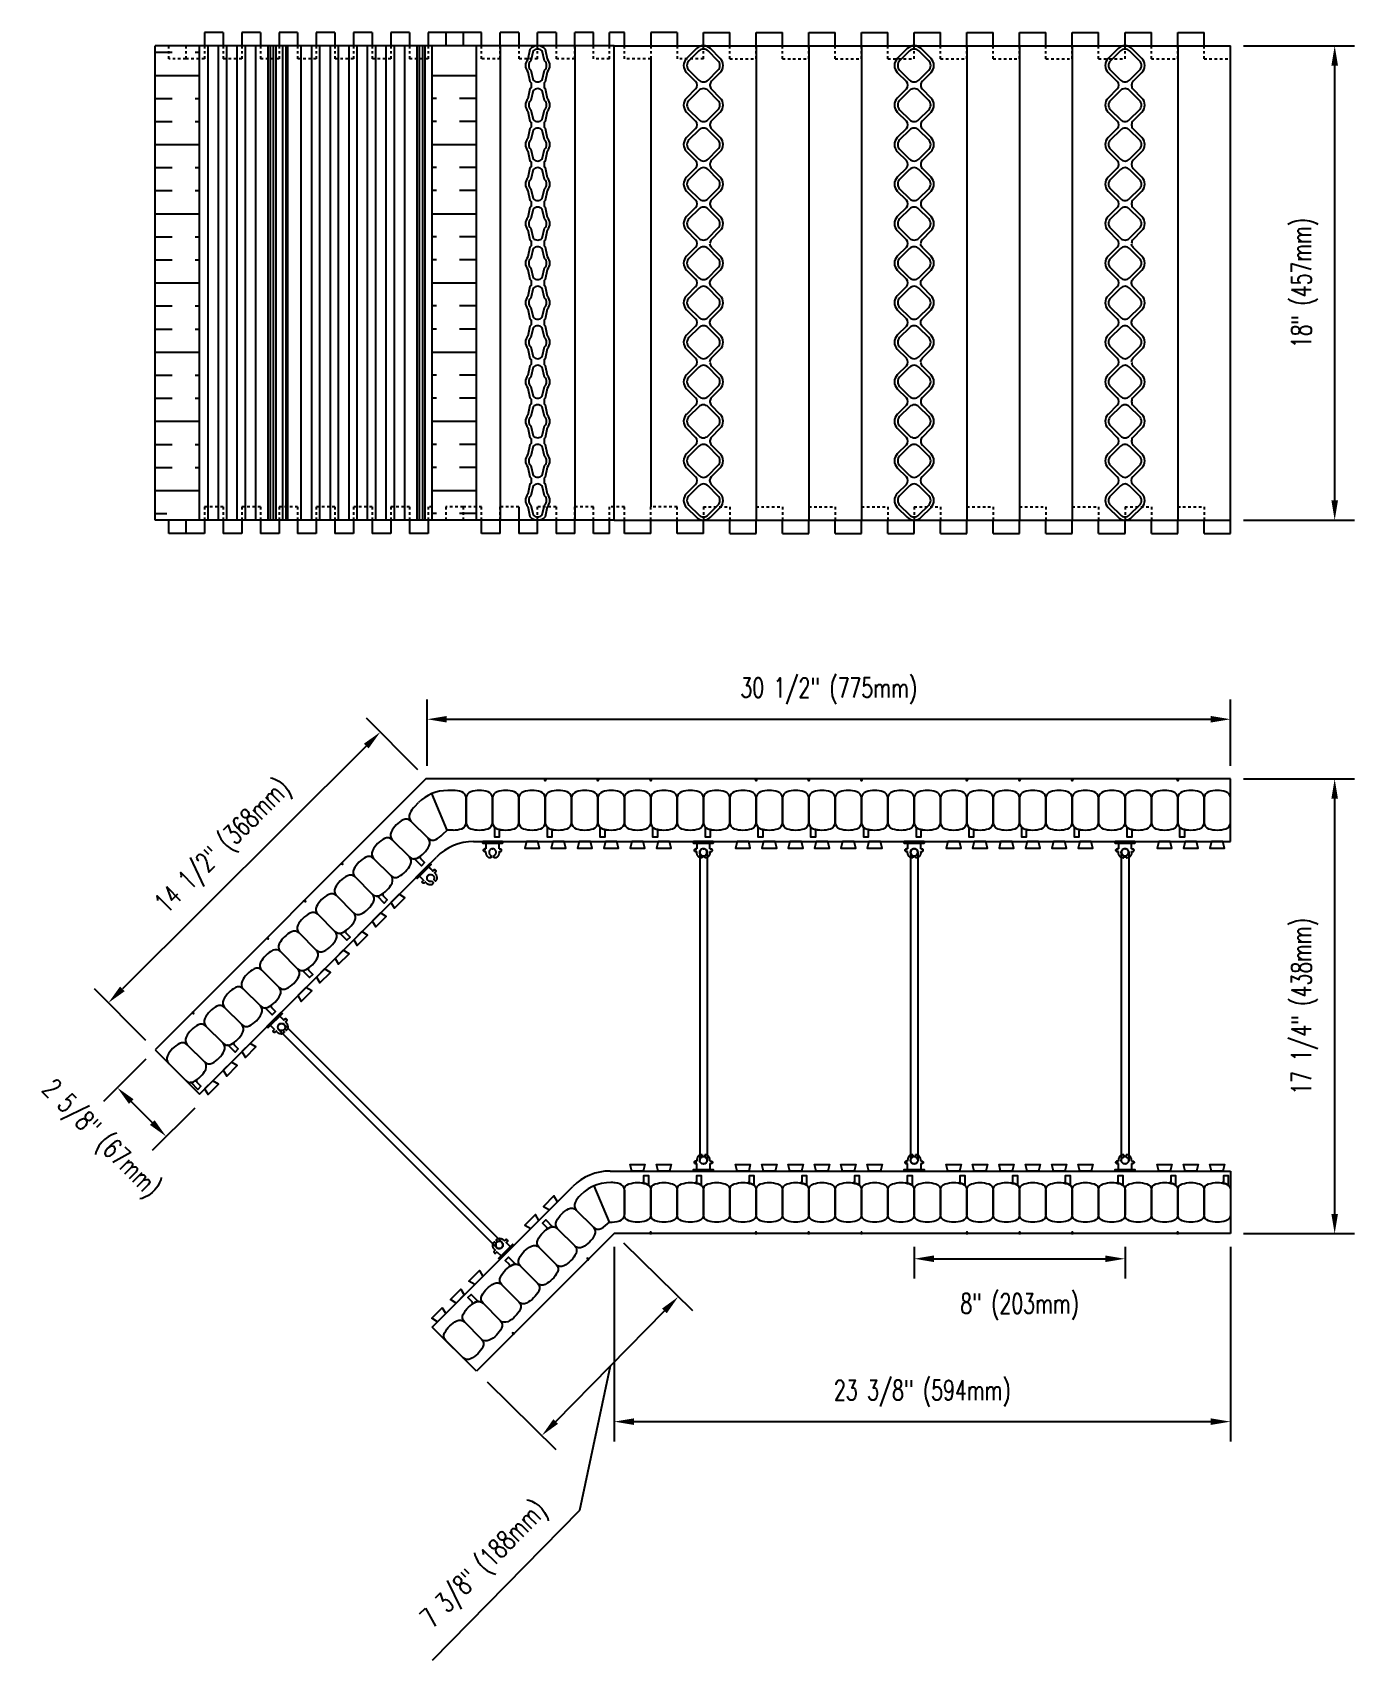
# Model space of a CAD drawing. Header units: inches. Extents: x 397.3 to 447.4, y 159.4 to 221.1.
import ezdxf

# ---------------------------------------------------------------- set-up
doc = ezdxf.new("R2010")
doc.units = ezdxf.units.IN
doc.header["$MEASUREMENT"] = 0
doc.linetypes.add('DASHED2', pattern=[0.375, 0.25, -0.125])
for name, color, linetype in [('HATCH', 12, 'Continuous'), ('line25', 2, 'Continuous'), ('LINE50', 5, 'Continuous'), ('LINE8', 8, 'Continuous'), ('LINE9', 9, 'Continuous'), ('TEXT', 4, 'Continuous')]:
    doc.layers.add(name, color=color, linetype=linetype)
doc.styles.add('DIM', font='romans.shx', dxfattribs={"width": 0.7})
doc.dimstyles.new('ext_8', dxfattribs={"dimscale": 8, "dimtxt": 0.09375, "dimasz": 0.09375, "dimexe": 0.09375, "dimexo": 0.0625, "dimgap": 0.0625, "dimtad": 1, "dimdec": 3, "dimzin": 3, "dimdsep": 46, "dimlunit": 4, "dimtxsty": 'DIM', "dimcen": 0.09, "dimdle": 0.09375, "dimclrt": 4, "dimadec": 0, "dimazin": 0, "dimtfac": 1, "dimtdec": 3, "dimtmove": 2, "dimatfit": 3, "dimfxl": 0, "dimfrac": 2, "dimtolj": 1, "dimtzin": 0, "dimarcsym": 0})

msp = doc.modelspace()

# ---------------------------------------------------------------- blocks, each defined once
blk = doc.blocks.new('WEB_INSERT_FRONT')
for p, q in [((-0.265, 8.89), (-0.64, 8.515)), ((0.64, 8.515), (0.265, 8.89)), ((-0.64, 7.985), (-0.297, 7.641)), ((0.25, 7.512), (0.25, 7.488)), ((0.309, 7.653), (0.64, 7.985)), ((-0.297, 7.359), (-0.64, 7.015)), ((0.64, 7.015), (0.309, 7.347)), ((-0.64, 6.485), (-0.297, 6.141)), ((0.309, 6.153), (0.64, 6.485)), ((-0.297, 5.859), (-0.64, 5.515)), ((0.25, 6.012), (0.25, 5.988)), ((0.64, 5.515), (0.309, 5.847)), ((-0.64, 4.985), (-0.297, 4.641)), ((0.309, 4.653), (0.64, 4.985)), ((-0.297, 4.359), (-0.64, 4.015)), ((0.25, 4.512), (0.25, 4.488)), ((0.64, 4.015), (0.309, 4.347)), ((-0.297, 3.141), (-0.64, 3.485)), ((0.309, 3.153), (0.64, 3.485)), ((-0.297, 2.859), (-0.64, 2.515)), ((0.25, 3.012), (0.25, 2.988)), ((0.64, 2.515), (0.309, 2.847)), ((-0.64, 1.985), (-0.297, 1.641)), ((0.309, 1.653), (0.64, 1.985)), ((-0.297, 1.359), (-0.64, 1.015)), ((-0.64, 0.485), (-0.297, 0.141)), ((-0.297, -0.141), (-0.64, -0.485)), ((-0.64, -1.015), (-0.297, -1.359)), ((-0.297, -1.641), (-0.64, -1.985)), ((-0.64, -2.515), (-0.297, -2.859)), ((-0.297, -3.141), (-0.64, -3.485)), ((0.64, -3.485), (0.309, -3.153)), ((-0.64, -4.015), (-0.297, -4.359)), ((0.309, -4.347), (0.64, -4.015)), ((-0.297, -4.641), (-0.64, -4.985)), ((0.25, -4.488), (0.25, -4.512)), ((0.64, -4.985), (0.309, -4.653)), ((-0.64, -5.515), (-0.297, -5.859)), ((0.309, -5.847), (0.64, -5.515)), ((-0.297, -6.141), (-0.64, -6.485)), ((0.25, -5.988), (0.25, -6.012)), ((0.64, -6.485), (0.309, -6.153)), ((-0.64, -7.015), (-0.297, -7.359)), ((0.297, -7.359), (0.64, -7.015)), ((-0.297, -7.641), (-0.64, -7.985)), ((0.64, -7.985), (0.297, -7.641)), ((-0.64, -8.515), (-0.265, -8.89)), ((0.265, -8.89), (0.64, -8.515))]:
    blk.add_line(p, q)
for points in [[(-0.552, 8.073), (-0.177, 7.698, 0.414214), (0.177, 7.698), (0.552, 8.073, 0.414214), (0.552, 8.427), (0.177, 8.802, 0.414214), (-0.177, 8.802), (-0.552, 8.427, 0.414214)], [(-0.552, 6.573), (-0.177, 6.198, 0.414214), (0.177, 6.198), (0.552, 6.573, 0.414214), (0.552, 6.927), (0.177, 7.302, 0.414214), (-0.177, 7.302), (-0.552, 6.927, 0.414214)], [(-0.552, 5.073), (-0.177, 4.698, 0.414214), (0.177, 4.698), (0.552, 5.073, 0.414214), (0.552, 5.427), (0.177, 5.802, 0.414214), (-0.177, 5.802), (-0.552, 5.427, 0.414214)], [(-0.552, 3.573), (-0.177, 3.198, 0.414214), (0.177, 3.198), (0.552, 3.573, 0.414214), (0.552, 3.927), (0.177, 4.302, 0.414214), (-0.177, 4.302), (-0.552, 3.927, 0.414214)], [(-0.552, 3.573), (-0.177, 3.198, 0.414214), (0.177, 3.198), (0.552, 3.573, 0.414214), (0.552, 3.927), (0.177, 4.302, 0.414214), (-0.177, 4.302), (-0.552, 3.927, 0.414214)], [(-0.552, 2.073), (-0.177, 1.698, 0.414214), (0.177, 1.698), (0.552, 2.073, 0.414214), (0.552, 2.427), (0.177, 2.802, 0.414214), (-0.177, 2.802), (-0.552, 2.427, 0.414214)], [(-0.552, 0.573), (-0.177, 0.198, 0.414214), (0.177, 0.198), (0.552, 0.573, 0.414214), (0.552, 0.927), (0.177, 1.302, 0.414214), (-0.177, 1.302), (-0.552, 0.927, 0.414214)], [(-0.552, -0.927), (-0.177, -1.302, 0.414214), (0.177, -1.302), (0.552, -0.927, 0.414214), (0.552, -0.573), (0.177, -0.198, 0.414214), (-0.177, -0.198), (-0.552, -0.573, 0.414214)], [(-0.552, -2.427), (-0.177, -2.802, 0.414214), (0.177, -2.802), (0.552, -2.427, 0.414214), (0.552, -2.073), (0.177, -1.698, 0.414214), (-0.177, -1.698), (-0.552, -2.073, 0.414214)], [(-0.552, -3.927), (-0.177, -4.302, 0.414214), (0.177, -4.302), (0.552, -3.927, 0.414214), (0.552, -3.573), (0.177, -3.198, 0.414214), (-0.177, -3.198), (-0.552, -3.573, 0.414214)], [(-0.552, -5.427), (-0.177, -5.802, 0.414214), (0.177, -5.802), (0.552, -5.427, 0.414214), (0.552, -5.073), (0.177, -4.698, 0.414214), (-0.177, -4.698), (-0.552, -5.073, 0.414214)], [(-0.552, -6.927), (-0.177, -7.302, 0.414214), (0.177, -7.302), (0.552, -6.927, 0.414214), (0.552, -6.573), (0.177, -6.198, 0.414214), (-0.177, -6.198), (-0.552, -6.573, 0.414214)], [(-0.552, -8.427), (-0.177, -8.802, 0.414214), (0.177, -8.802), (0.552, -8.427, 0.414214), (0.552, -8.073), (0.177, -7.698, 0.414214), (-0.177, -7.698), (-0.552, -8.073, 0.414214)]]:
    blk.add_lwpolyline(points, format="xyb", close=True)
blk.add_lwpolyline([(0.25, -2.988, -0.198912), (0.309, -2.847), (0.64, -2.515, 0.414214), (0.64, -1.985), (0.309, -1.653, -0.198912), (0.25, -1.512), (0.25, -1.488, -0.198912), (0.309, -1.347), (0.64, -1.015, 0.414214), (0.64, -0.485), (0.309, -0.153, -0.198912), (0.25, -0.012), (0.25, 0.012, -0.198912), (0.309, 0.153), (0.64, 0.485, 0.414214), (0.64, 1.015), (0.309, 1.347, -0.198912), (0.25, 1.488)], format="xyb")
for centre, radius, start, end in [((0, 8.625), 0.375, 45, 135), ((-0.375, 8.25), 0.375, 135, 225), ((0.375, 8.25), 0.375, 315, 45), ((-0.438, 7.5), 0.2, 315, 45), ((0.45, 7.512), 0.2, 135, 180), ((0.45, 7.488), 0.2, 180, 225), ((-0.375, 6.75), 0.375, 135, 225), ((0.375, 6.75), 0.375, 315, 45), ((-0.438, 6), 0.2, 315, 45), ((0.45, 6.012), 0.2, 135, 180), ((0.45, 5.988), 0.2, 180, 225), ((-0.375, 5.25), 0.375, 135, 225), ((0.375, 5.25), 0.375, 315, 45), ((-0.438, 4.5), 0.2, 315, 45), ((0.45, 4.512), 0.2, 135, 180), ((0.45, 4.488), 0.2, 180, 225), ((-0.375, 3.75), 0.375, 135, 225), ((0.375, 3.75), 0.375, 315, 45), ((-0.438, 3), 0.2, 315, 45), ((0.45, 3.012), 0.2, 135, 180), ((-0.375, 2.25), 0.375, 135, 225), ((0.45, 2.988), 0.2, 180, 225), ((0.375, 2.25), 0.375, 315, 45), ((-0.438, 1.5), 0.2, 315, 45), ((0.45, 1.512), 0.2, 135, 180), ((-0.375, 0.75), 0.375, 135, 225), ((-0.438, 0), 0.2, 315, 45), ((-0.375, -0.75), 0.375, 135, 225), ((-0.438, -1.5), 0.2, 315, 45), ((-0.375, -2.25), 0.375, 135, 225), ((-0.438, -3), 0.2, 315, 45), ((0.45, -3.012), 0.2, 180, 225), ((-0.375, -3.75), 0.375, 135, 225), ((0.375, -3.75), 0.375, 315, 45), ((-0.438, -4.5), 0.2, 315, 45), ((0.45, -4.488), 0.2, 135, 180), ((0.45, -4.512), 0.2, 180, 225), ((-0.375, -5.25), 0.375, 135, 225), ((0.375, -5.25), 0.375, 315, 45), ((-0.438, -6), 0.2, 315, 45), ((0.45, -5.988), 0.2, 135, 180), ((0.45, -6.012), 0.2, 180, 225), ((-0.375, -6.75), 0.375, 135, 225), ((0.375, -6.75), 0.375, 315, 45), ((-0.438, -7.5), 0.2, 315, 45), ((0.438, -7.5), 0.2, 135, 225), ((-0.375, -8.25), 0.375, 135, 225), ((0.375, -8.25), 0.375, 315, 45), ((0, -8.625), 0.375, 225, 315)]:
    blk.add_arc(centre, radius, start, end)
blk = doc.blocks.new('*D29')
at = {"layer": 'Defpoints', "color": 0}
for p in [(442.724, 195.064), (412.237, 192.796), (442.724, 192.798)]:
    blk.add_point(p, dxfattribs=at)
at = {"layer": 'TEXT', "color": 0, "lineweight": -2}
for p, q in [((412.237, 193.296), (412.237, 195.814)), ((442.724, 193.298), (442.724, 195.814)), ((412.987, 195.064), (441.974, 195.064))]:
    blk.add_line(p, q, dxfattribs=at)
at = {"layer": 'TEXT', "color": 0}
for points in [[(412.987, 195.189), (412.987, 194.939), (412.237, 195.064)], [(441.974, 195.189), (441.974, 194.939), (442.724, 195.064)]]:
    blk.add_solid(points, dxfattribs=at)
at = {"layer": 'TEXT', "color": 4, "insert": (427.481, 196.136), "char_height": 0.75, "attachment_point": 5, "style": 'DIM'}
blk.add_mtext('\\A1;30 1/2" (775mm)', dxfattribs=at)
blk = doc.blocks.new('*D30')
at = {"layer": 'Defpoints', "color": 0}
for p in [(430.724, 175.548), (438.724, 175.548), (438.724, 174.595)]:
    blk.add_point(p, dxfattribs=at)
at = {"layer": 'TEXT', "color": 0, "lineweight": -2}
for p, q in [((430.724, 175.048), (430.724, 173.845)), ((438.724, 175.048), (438.724, 173.845)), ((431.474, 174.595), (437.974, 174.595))]:
    blk.add_line(p, q, dxfattribs=at)
at = {"layer": 'TEXT', "color": 0}
for points in [[(431.474, 174.72), (431.474, 174.47), (430.724, 174.595)], [(437.974, 174.72), (437.974, 174.47), (438.724, 174.595)]]:
    blk.add_solid(points, dxfattribs=at)
at = {"layer": 'TEXT', "color": 4, "insert": (434.724, 172.774), "char_height": 0.75, "attachment_point": 5, "style": 'DIM'}
blk.add_mtext('\\A1;8" (203mm)', dxfattribs=at)
blk = doc.blocks.new('*D31')
at = {"layer": 'Defpoints', "color": 0}
for p in [(442.724, 192.798), (446.681, 192.798), (442.724, 175.548)]:
    blk.add_point(p, dxfattribs=at)
at = {"layer": 'TEXT', "color": 0, "lineweight": -2}
for p, q in [((443.224, 192.798), (447.431, 192.798)), ((446.681, 176.298), (446.681, 192.048)), ((443.224, 175.548), (447.431, 175.548))]:
    blk.add_line(p, q, dxfattribs=at)
at = {"layer": 'TEXT', "color": 0}
for points in [[(446.556, 192.048), (446.806, 192.048), (446.681, 192.798)], [(446.556, 176.298), (446.806, 176.298), (446.681, 175.548)]]:
    blk.add_solid(points, dxfattribs=at)
at = {"layer": 'TEXT', "color": 4, "insert": (445.544, 184.173), "char_height": 0.75, "attachment_point": 5, "rotation": 90, "style": 'DIM'}
blk.add_mtext('\\A1;17 1/4" (438mm)', dxfattribs=at)
blk = doc.blocks.new('*D34')
at = {"layer": 'Defpoints', "color": 0}
for p in [(442.724, 220.618), (446.681, 220.618), (442.724, 202.618)]:
    blk.add_point(p, dxfattribs=at)
at = {"layer": 'TEXT', "color": 0, "lineweight": -2}
for p, q in [((443.224, 220.618), (447.431, 220.618)), ((446.681, 203.368), (446.681, 219.868)), ((443.224, 202.618), (447.431, 202.618))]:
    blk.add_line(p, q, dxfattribs=at)
at = {"layer": 'TEXT', "color": 0}
for points in [[(446.556, 219.868), (446.806, 219.868), (446.681, 220.618)], [(446.556, 203.368), (446.806, 203.368), (446.681, 202.618)]]:
    blk.add_solid(points, dxfattribs=at)
at = {"layer": 'TEXT', "color": 4, "insert": (445.544, 211.618), "char_height": 0.75, "attachment_point": 5, "rotation": 90, "style": 'DIM'}
blk.add_mtext('\\A1;18" (457mm)', dxfattribs=at)
blk = doc.blocks.new('*D32')
at = {"layer": 'Defpoints', "color": 0}
for p in [(412.237, 192.796), (400.143, 184.305), (401.918, 182.523)]:
    blk.add_point(p, dxfattribs=at)
at = {"layer": 'TEXT', "color": 0, "lineweight": -2}
for p, q in [((411.885, 193.15), (409.934, 195.11)), ((409.931, 194.049), (400.675, 184.835)), ((401.565, 182.877), (399.614, 184.837))]:
    blk.add_line(p, q, dxfattribs=at)
at = {"layer": 'TEXT', "color": 0}
for points in [[(409.843, 194.138), (410.02, 193.961), (410.463, 194.579)], [(400.586, 184.923), (400.763, 184.746), (400.143, 184.305)]]:
    blk.add_solid(points, dxfattribs=at)
at = {"layer": 'TEXT', "color": 4, "insert": (404.547, 190.201), "char_height": 0.75, "attachment_point": 5, "rotation": 44.86986, "style": 'DIM'}
blk.add_mtext('\\A1;14 1/2" (368mm)', dxfattribs=at)
blk = doc.blocks.new('*D33')
at = {"layer": 'Defpoints', "color": 0}
for p in [(401.918, 182.523), (403.774, 180.667), (402.339, 179.232)]:
    blk.add_point(p, dxfattribs=at)
at = {"layer": 'TEXT', "color": 0, "lineweight": -2}
for p, q in [((401.564, 182.169), (399.953, 180.558)), ((401.013, 180.558), (401.809, 179.762)), ((403.42, 180.313), (401.809, 178.702))]:
    blk.add_line(p, q, dxfattribs=at)
at = {"layer": 'TEXT', "color": 0}
for points in [[(401.102, 180.646), (400.925, 180.47), (400.483, 181.088)], [(401.897, 179.851), (401.721, 179.674), (402.339, 179.232)]]:
    blk.add_solid(points, dxfattribs=at)
at = {"layer": 'TEXT', "color": 4, "insert": (399.815, 179.095), "char_height": 0.75, "attachment_point": 5, "rotation": 315, "style": 'DIM'}
blk.add_mtext('\\A1;2 5/8" (67mm)', dxfattribs=at)
blk = doc.blocks.new('WEB_CENTRE_TOP_12')
for p, q in [((-0.141, 11.688), (-0.141, 0)), ((0.141, 11.688), (0.141, 0))]:
    blk.add_line(p, q)
for centre in [(0, 11.688), (0, 0)]:
    blk.add_circle(centre, 0.141)
blk = doc.blocks.new('*D35')
at = {"layer": 'Defpoints', "color": 0}
for p in [(419.338, 175.548), (421.772, 173.154), (414.159, 170.281)]:
    blk.add_point(p, dxfattribs=at)
at = {"layer": 'TEXT', "color": 0, "lineweight": -2}
for p, q in [((419.694, 175.197), (422.307, 172.628)), ((417.12, 168.422), (421.247, 172.619)), ((419.183, 170.521), (418.018, 165.041)), ((414.516, 169.93), (417.129, 167.361)), ((418.018, 165.041), (412.427, 159.355))]:
    blk.add_line(p, q, dxfattribs=at)
at = {"layer": 'TEXT', "color": 0}
for points in [[(421.158, 172.707), (421.336, 172.531), (421.772, 173.154)], [(417.031, 168.51), (417.209, 168.334), (416.594, 167.887)]]:
    blk.add_solid(points, dxfattribs=at)
at = {"layer": 'TEXT', "color": 4, "insert": (414.458, 162.949), "char_height": 0.75, "attachment_point": 5, "rotation": 45.48484, "style": 'DIM'}
blk.add_mtext('\\A1;7 3/8" (188mm)', dxfattribs=at)
blk = doc.blocks.new('*D36')
at = {"layer": 'Defpoints', "color": 0}
for p in [(419.338, 175.548), (442.724, 175.548), (442.724, 168.415)]:
    blk.add_point(p, dxfattribs=at)
at = {"layer": 'TEXT', "color": 0, "lineweight": -2}
for p, q in [((419.338, 175.048), (419.338, 167.665)), ((442.724, 175.048), (442.724, 167.665)), ((420.088, 168.415), (441.974, 168.415))]:
    blk.add_line(p, q, dxfattribs=at)
at = {"layer": 'TEXT', "color": 0}
for points in [[(420.088, 168.54), (420.088, 168.29), (419.338, 168.415)], [(441.974, 168.54), (441.974, 168.29), (442.724, 168.415)]]:
    blk.add_solid(points, dxfattribs=at)
at = {"layer": 'TEXT', "color": 4, "insert": (431.031, 169.486), "char_height": 0.75, "attachment_point": 5, "style": 'DIM'}
blk.add_mtext('\\A1;23 3/8" (594mm)', dxfattribs=at)
blk = doc.blocks.new('Connector')
blk.add_point((0.271, 0))
at = {"layer": 'LINE9'}
for p, q in [((0, 0.375), (0, -0.375)), ((0.062, -0.375), (0.062, 0.375)), ((0.281, 0.25), (0.062, 0.25))]:
    blk.add_line(p, q, dxfattribs=at)
for points, weights in [([(0.007, 0.375), (0.004, 0.375), (0, 0.375)], [1, 0.972587069138, 0.950305488115]), ([(0.327, 0.343), (0.308, 0.343), (0.281, 0.317), (0.281, 0.297)], [1, 0.85355339, 0.85355339, 1]), ([(0.328, 0.343), (0.327, 0.343), (0.327, 0.343)], [1, 0.70710678, 1]), ([(0.375, 0.297), (0.375, 0.317), (0.348, 0.343), (0.329, 0.343)], [1, 0.85355339, 0.85355339, 1]), ([(0.406, 0.25), (0.546, 0.25), (0.619, 0.131)], [0.958404415409, 0.794674173519, 0.864651571113]), ([(0.619, 0.052), (0.612, 0.049), (0.604, 0.049)], [0.83615024178, 0.892081430621, 1]), ([(0, -0.375), (0.004, -0.375), (0.007, -0.375)], [0.950305488115, 0.972587069138, 1]), ([(0.281, -0.297), (0.281, -0.317), (0.308, -0.343), (0.327, -0.343)], [1, 0.85355339, 0.85355339, 1]), ([(0.327, -0.343), (0.281, -0.343), (0.281, -0.297)], [1, 0.70710678, 1]), ([(0.329, -0.343), (0.348, -0.343), (0.375, -0.317), (0.375, -0.297)], [1, 0.85355339, 0.85355339, 1]), ([(0.375, -0.297), (0.375, -0.343), (0.329, -0.343)], [1, 0.70710678, 1]), ([(0.619, -0.131), (0.546, -0.25), (0.406, -0.25)], [0.864651574428, 0.794674169686, 0.958404415195]), ([(0.604, -0.049), (0.612, -0.049), (0.619, -0.052)], [1, 0.89208144177, 0.836150253337])]:
    blk.add_rational_spline(points, weights, degree=2, dxfattribs=at)
for points, degree in [([(0, 0.375), (0.002, 0.375), (0.005, 0.375), (0.007, 0.375)], 3), ([(0.007, 0.375), (0.021, 0.375), (0.051, 0.375), (0.062, 0.375), (0.062, 0.375)], 3), ([(0.281, 0.25), (0.281, 0.297)], 1), ([(0.327, 0.343), (0.327, 0.343), (0.328, 0.343), (0.328, 0.343)], 3), ([(0.328, 0.343), (0.329, 0.343), (0.329, 0.343), (0.329, 0.343)], 3), ([(0.375, 0.25), (0.375, 0.297)], 1), ([(0.406, 0.25), (0.375, 0.25)], 1), ([(0.406, 0.25), (0.406, 0.25)], 1), ([(0.406, 0.25), (0.406, 0.25)], 1), ([(0.406, 0.25), (0.406, 0.25)], 1), ([(0.406, 0.25), (0.406, 0.25)], 1), ([(0.406, 0.25), (0.406, 0.25)], 1), ([(0.406, 0.25), (0.406, 0.25)], 1), ([(0.406, 0.25), (0.406, 0.25)], 1), ([(0.406, 0.25), (0.406, 0.25)], 1), ([(0.406, 0.25), (0.406, 0.25)], 1), ([(0.406, 0.25), (0.406, 0.25)], 1), ([(0.406, 0.25), (0.406, 0.25)], 1), ([(0.406, 0.25), (0.406, 0.25)], 1), ([(0.406, 0.25), (0.406, 0.25)], 1), ([(0.406, 0.25), (0.406, 0.25)], 1), ([(0.406, 0.25), (0.406, 0.25)], 1), ([(0.406, 0.25), (0.406, 0.25)], 1), ([(0.406, 0.25), (0.406, 0.25)], 1), ([(0.406, 0.25), (0.406, 0.25)], 1), ([(0.406, 0.25), (0.406, 0.25)], 1), ([(0.406, 0.25), (0.406, 0.25)], 1), ([(0.406, 0.25), (0.406, 0.25)], 1), ([(0.406, 0.25), (0.406, 0.25)], 1), ([(0.406, 0.25), (0.406, 0.25)], 1), ([(0.406, 0.25), (0.406, 0.25)], 1), ([(0.604, 0.049), (0.532, 0.049)], 1), ([(0.532, 0.049), (0.532, 0.049)], 1), ([(0.532, 0.049), (0.532, 0.049)], 1), ([(0.532, 0.049), (0.532, 0.049)], 1), ([(0.532, 0.049), (0.532, 0.049)], 1), ([(0.532, 0.049), (0.532, 0.049)], 1), ([(0.532, 0.049), (0.532, 0.049)], 1), ([(0.532, 0.049), (0.532, 0.049)], 1), ([(0.532, 0.049), (0.532, 0.049)], 1), ([(0.532, 0.049), (0.532, 0.049)], 1), ([(0.532, 0.049), (0.532, 0.049)], 1), ([(0.604, 0.049), (0.609, 0.049), (0.614, 0.05), (0.619, 0.052)], 3), ([(0.604, 0.049), (0.604, 0.049)], 1), ([(0.604, 0.049), (0.604, 0.049)], 1), ([(0.604, 0.049), (0.604, 0.049)], 1), ([(0.604, 0.049), (0.604, 0.049)], 1), ([(0.619, 0.131), (0.619, 0.052)], 1), ([(0.619, 0.131), (0.619, 0.131)], 1), ([(0.619, 0.131), (0.619, 0.131)], 1), ([(0.619, 0.131), (0.619, 0.131)], 1), ([(0.619, 0.131), (0.619, 0.131)], 1), ([(0.007, -0.375), (0.005, -0.375), (0.002, -0.375), (0, -0.375)], 3), ([(0.062, -0.375), (0.062, -0.375), (0.051, -0.375), (0.021, -0.375), (0.007, -0.375)], 3), ([(0.062, -0.25), (0.281, -0.25)], 1), ([(0.281, -0.297), (0.281, -0.25)], 1), ([(0.281, -0.25), (0.281, -0.297)], 1), ([(0.328, -0.343), (0.328, -0.343), (0.327, -0.343), (0.327, -0.343)], 3), ([(0.329, -0.343), (0.329, -0.343), (0.329, -0.343), (0.328, -0.343)], 3), ([(0.375, -0.25), (0.375, -0.297)], 1), ([(0.375, -0.297), (0.375, -0.25)], 1), ([(0.406, -0.25), (0.375, -0.25)], 1), ([(0.406, -0.25), (0.406, -0.25)], 1), ([(0.406, -0.25), (0.406, -0.25)], 1), ([(0.406, -0.25), (0.406, -0.25)], 1), ([(0.406, -0.25), (0.406, -0.25)], 1), ([(0.406, -0.25), (0.406, -0.25)], 1), ([(0.406, -0.25), (0.406, -0.25)], 1), ([(0.406, -0.25), (0.406, -0.25)], 1), ([(0.406, -0.25), (0.406, -0.25)], 1), ([(0.406, -0.25), (0.406, -0.25)], 1), ([(0.406, -0.25), (0.406, -0.25)], 1), ([(0.406, -0.25), (0.406, -0.25)], 1), ([(0.532, -0.049), (0.604, -0.049)], 1), ([(0.604, -0.049), (0.58, -0.049), (0.556, -0.049), (0.532, -0.049)], 3), ([(0.532, -0.049), (0.532, -0.049)], 1), ([(0.532, -0.049), (0.532, -0.049)], 1), ([(0.532, -0.049), (0.532, -0.049)], 1), ([(0.532, -0.049), (0.532, -0.049)], 1), ([(0.619, -0.052), (0.614, -0.05), (0.609, -0.049), (0.604, -0.049)], 3), ([(0.604, -0.049), (0.604, -0.049)], 1), ([(0.604, -0.049), (0.604, -0.049)], 1), ([(0.604, -0.049), (0.604, -0.049)], 1), ([(0.604, -0.049), (0.604, -0.049)], 1), ([(0.604, -0.049), (0.604, -0.049)], 1), ([(0.604, -0.049), (0.604, -0.049)], 1), ([(0.604, -0.049), (0.604, -0.049)], 1), ([(0.604, -0.049), (0.604, -0.049)], 1), ([(0.619, -0.052), (0.619, -0.131)], 1), ([(0.619, -0.131), (0.619, -0.131)], 1), ([(0.619, -0.131), (0.619, -0.131)], 1), ([(0.619, -0.131), (0.619, -0.131)], 1), ([(0.619, -0.131), (0.619, -0.131)], 1)]:
    blk.add_open_spline(points, degree=degree, dxfattribs=at)
for points, weights, knots in [([(0.062, 0.375), (0.062, 0.375), (0.046, 0.375), (0.03, 0.375), (0.007, 0.375)], [0.868718858569, 0.861102746415, 1, 0.861102734288, 0.868718859898], [0, 0, 0, 0.5, 0.5, 1, 1, 1]), ([(0.532, 0.049), (0.472, 0.203), (0.333, 0.113), (0.157, 0), (0.333, -0.113), (0.472, -0.203), (0.532, -0.049)], [0.899508922286, 0.599718215298, 1, 0.54226024, 1, 0.599718224335, 0.899508908749], [0, 0, 0, 0.318112, 0.318112, 0.681888, 0.681888, 1, 1, 1]), ([(0.007, -0.375), (0.03, -0.375), (0.046, -0.375), (0.062, -0.375), (0.062, -0.375)], [0.868718859319, 0.861102739573, 1, 0.861102742958, 0.868718858948], [0, 0, 0, 0.5, 0.5, 1, 1, 1])]:
    blk.add_rational_spline(points, weights, degree=2, knots=knots, dxfattribs=at)

# ---------------------------------------------------------------- dimensions: what is measured, and where the dimension line sits
at = {"layer": 'TEXT'}
for base, p1, p2, angle, text, picture, middle, dimtype in [((446.681, 220.618), (442.7235, 202.618), (442.7235, 220.618), 90, '18" (457mm)', '*D34', (445.5437, 211.618), 160), ((446.681, 192.7977), (442.7235, 175.5477), (442.7235, 192.7977), 90, '17 1/4" (438mm)', '*D31', (445.5437, 184.1727), 160), ((402.3393, 179.2321), (401.9176, 182.5228), (403.7738, 180.6666), 315, '2 5/8" (67mm)', '*D33', (399.8153, 179.0946), 161)]:
    dim = msp.add_linear_dim(base=base, p1=p1, p2=p2, angle=angle, text=text, dimstyle='ext_8', dxfattribs=at)
    dim.commit()
    dim.dimension.update_dxf_attribs({"geometry": picture, "text_midpoint": middle, "dimtype": dimtype})
for base, p1, p2, text, picture, middle in [((442.7235, 195.0642), (412.2375, 192.7959), (442.7235, 192.7977), '30 1/2" (775mm)', '*D29', (427.4805, 196.1357)), ((442.7235, 168.4145), (419.3378, 175.5477), (442.7235, 175.5477), '23 3/8" (594mm)', '*D36', (431.0307, 169.4859))]:
    dim = msp.add_linear_dim(base=base, p1=p1, p2=p2, text=text, dimstyle='ext_8', dxfattribs=at)
    dim.commit()
    dim.dimension.update_dxf_attribs({"geometry": picture, "text_midpoint": middle})
dim = msp.add_aligned_dim(p1=(412.2375, 192.7959), p2=(401.9176, 182.5228), distance=-2.5154, text='14 1/2" (368mm)', dimstyle='ext_8', dxfattribs=at)
dim.commit()
dim.dimension.update_dxf_attribs({"geometry": '*D32', "text_midpoint": (404.5471, 190.2014)})
dim = msp.add_linear_dim(base=(421.7725, 173.1539), p1=(414.1594, 170.281), p2=(419.3378, 175.5477), angle=45.484837, text='7 3/8" (188mm)', dimstyle='ext_8', override={"dimtmove": 1}, dxfattribs=at)
dim.commit()
dim.dimension.update_dxf_attribs({"geometry": '*D35', "text_midpoint": (417.6673, 164.6849), "dimtype": 161})
dim = msp.add_linear_dim(base=(438.7235, 174.5951), p1=(430.7235, 175.5477), p2=(438.7235, 175.5477), text='8" (203mm)', dimstyle='ext_8', dxfattribs=at)
dim.commit()
dim.dimension.update_dxf_attribs({"geometry": '*D30', "text_midpoint": (434.7235, 172.7737), "dimtype": 160})

# ---------------------------------------------------------------- hatches: boundary and pattern name
at = {"layer": 'HATCH'}
h = msp.add_hatch(dxfattribs=at)
h.set_pattern_fill('INSUL', color=256, scale=7, style=0)
h.set_pattern_definition([(0, (405.188, 211.618), (0, 2.625), []), (0, (405.188, 212.493), (0, 2.625), [0.875, -0.875]), (0, (405.188, 213.368), (0, 2.625), [0.875, -0.875])])
h.paths.add_polyline_path([(403.597, 220.618), (401.9176, 220.618), (401.9176, 202.618), (402.3584, 202.618), (402.3584, 203.118), (403.597, 203.118)])
h = msp.add_hatch(dxfattribs=at)
h.set_pattern_fill('INSUL', color=256, scale=7, angle=180, style=0)
h.set_pattern_definition([(180, (410.845, 211.618), (-3e-16, -2.625), []), (180, (410.845, 210.743), (-3e-16, -2.625), [0.875, -0.875]), (180, (410.845, 209.868), (-3e-16, -2.625), [0.875, -0.875])])
h.paths.add_polyline_path([(414.1152, 220.118), (412.8766, 220.118), (412.4359, 220.118), (412.4359, 202.618), (414.1152, 202.618)])

# ---------------------------------------------------------------- linework, layer by layer
for p, q in [((404.4972, 221.118), (403.7901, 221.118)), ((403.7901, 221.118), (403.7901, 220.618)), ((404.4972, 221.118), (404.4972, 220.618)), ((405.9114, 221.118), (405.2043, 221.118)), ((405.2043, 221.118), (405.2043, 220.618)), ((405.9114, 221.118), (405.9114, 220.618)), ((407.3257, 221.118), (406.6185, 221.118)), ((406.6185, 221.118), (406.6185, 220.618)), ((407.3257, 221.118), (407.3257, 220.618)), ((408.7399, 221.118), (408.0328, 221.118)), ((408.0328, 221.118), (408.0328, 220.618)), ((408.7399, 221.118), (408.7399, 220.618)), ((410.1541, 221.118), (409.447, 221.118)), ((409.447, 221.118), (409.447, 220.618)), ((410.1541, 221.118), (410.1541, 220.618)), ((411.5683, 221.118), (410.8612, 221.118)), ((410.8612, 221.118), (410.8612, 220.618)), ((411.5683, 221.118), (411.5683, 220.618)), ((412.2754, 221.118), (412.2754, 220.618)), ((412.9499, 221.118), (412.2754, 221.118)), ((403.9285, 202.618), (403.9285, 220.618)), ((404.3262, 202.618), (404.3262, 220.618)), ((404.6356, 202.618), (404.6356, 220.618)), ((405.0333, 202.618), (405.0333, 220.618)), ((405.3428, 202.618), (405.3428, 220.618)), ((405.7404, 202.618), (405.7404, 220.618)), ((407.4641, 202.618), (407.4641, 220.618)), ((407.8617, 202.618), (407.8617, 220.618)), ((408.1712, 202.618), (408.1712, 220.618)), ((408.5688, 202.618), (408.5688, 220.618)), ((408.8783, 202.618), (408.8783, 220.618)), ((409.2759, 202.618), (409.2759, 220.618)), ((409.5854, 202.618), (409.5854, 220.618)), ((409.983, 202.618), (409.983, 220.618)), ((410.2925, 202.618), (410.2925, 220.618)), ((410.6901, 202.618), (410.6901, 220.618)), ((410.9996, 202.618), (410.9996, 220.618)), ((411.3972, 202.618), (411.3972, 220.618)), ((415.0203, 202.618), (415.0203, 220.618)), ((417.8487, 220.618), (417.8487, 202.618)), ((424.7235, 220.618), (424.7235, 202.618)), ((426.7235, 220.618), (426.7235, 202.618)), ((428.7235, 220.618), (428.7235, 202.618)), ((432.7235, 220.618), (432.7235, 202.618)), ((434.7235, 220.618), (434.7235, 202.618)), ((436.7235, 220.618), (436.7235, 202.618)), ((440.7235, 220.618), (440.7235, 202.618)), ((420.7235, 220.118), (420.7235, 203.118)), ((416.1845, 219.2135), (416.1845, 219.0225)), ((416.6845, 219.2135), (416.6845, 219.0225)), ((416.1845, 217.7135), (416.1845, 217.5225)), ((416.6845, 217.7135), (416.6845, 217.5225)), ((416.1845, 216.2135), (416.1845, 216.0225)), ((416.6845, 216.2135), (416.6845, 216.0225)), ((416.1845, 214.7135), (416.1845, 214.5225)), ((416.6845, 214.7135), (416.6845, 214.5225)), ((416.1845, 213.2135), (416.1845, 213.0225)), ((416.6845, 213.2135), (416.6845, 213.0225)), ((416.1845, 211.7135), (416.1845, 211.5225)), ((416.6845, 211.7135), (416.6845, 211.5225)), ((416.1845, 210.2135), (416.1845, 210.0225)), ((416.6845, 210.2135), (416.6845, 210.0225)), ((416.1845, 208.7135), (416.1845, 208.5225)), ((416.6845, 208.7135), (416.6845, 208.5225)), ((416.1845, 207.2135), (416.1845, 207.0225)), ((416.6845, 207.2135), (416.6845, 207.0225)), ((416.1845, 205.7135), (416.1845, 205.5225)), ((416.6845, 205.7135), (416.6845, 205.5225)), ((416.1845, 204.2135), (416.1845, 204.0225)), ((416.6845, 204.2135), (416.6845, 204.0225)), ((402.4317, 202.118), (402.4317, 202.618)), ((403.083, 202.618), (403.083, 202.118)), ((403.7901, 202.618), (403.7901, 202.118)), ((404.4972, 202.618), (404.4972, 202.118)), ((405.2043, 202.618), (405.2043, 202.118)), ((405.9114, 202.618), (405.9114, 202.118)), ((406.6185, 202.618), (406.6185, 202.118)), ((407.3257, 202.618), (407.3257, 202.118)), ((408.0328, 202.618), (408.0328, 202.118)), ((408.7399, 202.618), (408.7399, 202.118)), ((409.447, 202.618), (409.447, 202.118)), ((410.1541, 202.618), (410.1541, 202.118)), ((410.8612, 202.618), (410.8612, 202.118)), ((411.5683, 202.618), (411.5683, 202.118)), ((412.2754, 202.618), (412.2754, 202.118)), ((403.083, 202.118), (402.4317, 202.118)), ((403.7901, 202.118), (403.083, 202.118)), ((405.2043, 202.118), (404.4972, 202.118)), ((406.6185, 202.118), (405.9114, 202.118)), ((408.0328, 202.118), (407.3257, 202.118)), ((409.447, 202.118), (408.7399, 202.118)), ((410.8612, 202.118), (410.1541, 202.118)), ((412.2754, 202.118), (411.5683, 202.118))]:
    msp.add_line(p, q, dxfattribs=at)
at = {"layer": 'HATCH', "linetype": 'DASHED2', "ltscale": 0.15}
for p, q in [((402.4317, 220.118), (402.4317, 220.618)), ((403.083, 220.618), (403.083, 220.118)), ((403.7901, 220.618), (403.7901, 220.118)), ((404.4972, 220.618), (404.4972, 220.118)), ((405.2043, 220.618), (405.2043, 220.118)), ((405.9114, 220.618), (405.9114, 220.118)), ((406.6185, 220.618), (406.6185, 220.118)), ((407.3257, 220.618), (407.3257, 220.118)), ((408.0328, 220.618), (408.0328, 220.118)), ((408.7399, 220.618), (408.7399, 220.118)), ((409.447, 220.618), (409.447, 220.118)), ((410.1541, 220.618), (410.1541, 220.118)), ((410.8612, 220.618), (410.8612, 220.118)), ((411.5683, 220.618), (411.5683, 220.118)), ((412.2754, 220.618), (412.2754, 220.118)), ((403.083, 220.118), (402.4317, 220.118)), ((403.7901, 220.118), (403.083, 220.118)), ((405.2043, 220.118), (404.4972, 220.118)), ((406.6185, 220.118), (405.9114, 220.118)), ((408.0328, 220.118), (407.3257, 220.118)), ((409.447, 220.118), (408.7399, 220.118)), ((410.8612, 220.118), (410.1541, 220.118)), ((412.2754, 220.118), (411.5683, 220.118)), ((403.7901, 203.118), (403.7901, 202.618)), ((404.4972, 203.118), (403.7901, 203.118)), ((404.4972, 203.118), (404.4972, 202.618)), ((405.2043, 203.118), (405.2043, 202.618)), ((405.9114, 203.118), (405.2043, 203.118)), ((405.9114, 203.118), (405.9114, 202.618)), ((406.6185, 203.118), (406.6185, 202.618)), ((407.3257, 203.118), (406.6185, 203.118)), ((407.3257, 203.118), (407.3257, 202.618)), ((408.0328, 203.118), (408.0328, 202.618)), ((408.7399, 203.118), (408.0328, 203.118)), ((408.7399, 203.118), (408.7399, 202.618)), ((409.447, 203.118), (409.447, 202.618)), ((410.1541, 203.118), (409.447, 203.118)), ((410.1541, 203.118), (410.1541, 202.618)), ((410.8612, 203.118), (410.8612, 202.618)), ((411.5683, 203.118), (410.8612, 203.118)), ((411.5683, 203.118), (411.5683, 202.618)), ((412.4359, 203.118), (412.2754, 203.118)), ((412.2754, 203.118), (412.2754, 202.618))]:
    msp.add_line(p, q, dxfattribs=at)
at = {"layer": 'HATCH'}
for points in [[(416.6845, 219.2135, 0.0398679), (416.7257, 219.2567), (416.8139, 219.6317, 0.3546831), (416.8139, 220.1042), (416.7257, 220.4792, 0.47636), (416.1433, 220.4792), (416.0552, 220.1042, 0.3546831), (416.0552, 219.6317), (416.1433, 219.2567, 0.0398679), (416.1845, 219.2135, 0.0398679)], [(416.1845, 219.0225, 0.0398679), (416.1433, 218.9792), (416.0552, 218.6042, 0.3546831), (416.0552, 218.1317), (416.1433, 217.7567, 0.0398679), (416.1845, 217.7135, 0.0398679)], [(416.6845, 217.7135, 0.0398679), (416.7257, 217.7567), (416.8139, 218.1317, 0.3546831), (416.8139, 218.6042), (416.7257, 218.9792, 0.0398679), (416.6845, 219.0225)], [(416.1845, 217.5225, 0.0398679), (416.1433, 217.4792), (416.0552, 217.1042, 0.3546831), (416.0552, 216.6317), (416.1433, 216.2567, 0.0398679), (416.1845, 216.2135)], [(416.6845, 216.2135, 0.0398679), (416.7257, 216.2567), (416.8139, 216.6317, 0.3546831), (416.8139, 217.1042), (416.7257, 217.4792, 0.0398679), (416.6845, 217.5225, 0.0398679)], [(416.1845, 216.0225, 0.0398679), (416.1433, 215.9792), (416.0552, 215.6042, 0.3546831), (416.0552, 215.1317), (416.1433, 214.7567, 0.0398679), (416.1845, 214.7135, 0.0398679)], [(416.6845, 214.7135, 0.0398679), (416.7257, 214.7567), (416.8139, 215.1317, 0.3546831), (416.8139, 215.6042), (416.7257, 215.9792, 0.0398679), (416.6845, 216.0225)], [(416.1845, 214.5225, 0.0398679), (416.1433, 214.4792), (416.0552, 214.1042, 0.3546831), (416.0552, 213.6317), (416.1433, 213.2567, 0.0398679), (416.1845, 213.2135)], [(416.6845, 213.2135, 0.0398679), (416.7257, 213.2567), (416.8139, 213.6317, 0.3546831), (416.8139, 214.1042), (416.7257, 214.4792, 0.0398679), (416.6845, 214.5225, 0.0398679)], [(416.1845, 213.0225, 0.0398679), (416.1433, 212.9792), (416.0552, 212.6042, 0.3546831), (416.0552, 212.1317), (416.1433, 211.7567, 0.0398679), (416.1845, 211.7135, 0.0398679)], [(416.6845, 211.7135, 0.0398679), (416.7257, 211.7567), (416.8139, 212.1317, 0.3546831), (416.8139, 212.6042), (416.7257, 212.9792, 0.0398679), (416.6845, 213.0225)], [(416.1845, 211.5225, 0.0398679), (416.1433, 211.4792), (416.0552, 211.1042, 0.3546831), (416.0552, 210.6317), (416.1433, 210.2567, 0.0398679), (416.1845, 210.2135)], [(416.6845, 210.2135, 0.0398679), (416.7257, 210.2567), (416.8139, 210.6317, 0.3546831), (416.8139, 211.1042), (416.7257, 211.4792, 0.0398679), (416.6845, 211.5225, 0.0398679)], [(416.1845, 210.0225, 0.0398679), (416.1433, 209.9792), (416.0552, 209.6042, 0.3546831), (416.0552, 209.1317), (416.1433, 208.7567, 0.0398679), (416.1845, 208.7135, 0.0398679)], [(416.6845, 208.7135, 0.0398679), (416.7257, 208.7567), (416.8139, 209.1317, 0.3546831), (416.8139, 209.6042), (416.7257, 209.9792, 0.0398679), (416.6845, 210.0225)], [(416.1845, 208.5225, 0.0398679), (416.1433, 208.4792), (416.0552, 208.1042, 0.3546831), (416.0552, 207.6317), (416.1433, 207.2567, 0.0398679), (416.1845, 207.2135)], [(416.6845, 207.2135, 0.0398679), (416.7257, 207.2567), (416.8139, 207.6317, 0.3546831), (416.8139, 208.1042), (416.7257, 208.4792, 0.0398679), (416.6845, 208.5225, 0.0398679)], [(416.1845, 207.0225, 0.0398679), (416.1433, 206.9792), (416.0552, 206.6042, 0.3546831), (416.0552, 206.1317), (416.1433, 205.7567, 0.0398679), (416.1845, 205.7135, 0.0398679)], [(416.6845, 205.7135, 0.0398679), (416.7257, 205.7567), (416.8139, 206.1317, 0.3546831), (416.8139, 206.6042), (416.7257, 206.9792, 0.0398679), (416.6845, 207.0225)], [(416.1845, 205.5225, 0.0398679), (416.1433, 205.4792), (416.0552, 205.1042, 0.3546831), (416.0552, 204.6317), (416.1433, 204.2567, 0.0398679), (416.1845, 204.2135)], [(416.6845, 204.2135, 0.0398679), (416.7257, 204.2567), (416.8139, 204.6317, 0.3546831), (416.8139, 205.1042), (416.7257, 205.4792, 0.0398679), (416.6845, 205.5225, 0.0398679)], [(416.1845, 204.0225, 0.0398679), (416.1433, 203.9792), (416.0552, 203.6042, 0.3546831), (416.0552, 203.1317), (416.1433, 202.7567, 0.47636), (416.7257, 202.7567), (416.8139, 203.1317, 0.3546831), (416.8139, 203.6042), (416.7257, 203.9792, 0.0398679), (416.6845, 204.0225, 0.0398679)]]:
    msp.add_lwpolyline(points, format="xyb", dxfattribs=at)
for points in [[(416.1696, 219.6912), (416.2578, 219.3162, 0.4142136), (416.6113, 219.3162), (416.6995, 219.6912, 0.4142136), (416.6995, 220.0447), (416.6113, 220.4197, 0.4142136), (416.2578, 220.4197), (416.1696, 220.0447, 0.4142136)], [(416.1696, 218.1912), (416.2578, 217.8162, 0.4142136), (416.6113, 217.8162), (416.6995, 218.1912, 0.4142136), (416.6995, 218.5447), (416.6113, 218.9197, 0.4142136), (416.2578, 218.9197), (416.1696, 218.5447, 0.4142136)], [(416.1696, 216.6912), (416.2578, 216.3162, 0.4142136), (416.6113, 216.3162), (416.6995, 216.6912, 0.4142136), (416.6995, 217.0447), (416.6113, 217.4197, 0.4142136), (416.2578, 217.4197), (416.1696, 217.0447, 0.4142136)], [(416.1696, 215.1912), (416.2578, 214.8162, 0.4142136), (416.6113, 214.8162), (416.6995, 215.1912, 0.4142136), (416.6995, 215.5447), (416.6113, 215.9197, 0.4142136), (416.2578, 215.9197), (416.1696, 215.5447, 0.4142136)], [(416.1696, 215.1912), (416.2578, 214.8162, 0.4142136), (416.6113, 214.8162), (416.6995, 215.1912, 0.4142136), (416.6995, 215.5447), (416.6113, 215.9197, 0.4142136), (416.2578, 215.9197), (416.1696, 215.5447, 0.4142136)], [(416.1696, 213.6912), (416.2578, 213.3162, 0.4142136), (416.6113, 213.3162), (416.6995, 213.6912, 0.4142136), (416.6995, 214.0447), (416.6113, 214.4197, 0.4142136), (416.2578, 214.4197), (416.1696, 214.0447, 0.4142136)], [(416.1696, 212.1912), (416.2578, 211.8162, 0.4142136), (416.6113, 211.8162), (416.6995, 212.1912, 0.4142136), (416.6995, 212.5447), (416.6113, 212.9197, 0.4142136), (416.2578, 212.9197), (416.1696, 212.5447, 0.4142136)], [(416.1696, 210.6912), (416.2578, 210.3162, 0.4142136), (416.6113, 210.3162), (416.6995, 210.6912, 0.4142136), (416.6995, 211.0447), (416.6113, 211.4197, 0.4142136), (416.2578, 211.4197), (416.1696, 211.0447, 0.4142136)], [(416.1696, 209.1912), (416.2578, 208.8162, 0.4142136), (416.6113, 208.8162), (416.6995, 209.1912, 0.4142136), (416.6995, 209.5447), (416.6113, 209.9197, 0.4142136), (416.2578, 209.9197), (416.1696, 209.5447, 0.4142136)], [(416.1696, 207.6912), (416.2578, 207.3162, 0.4142136), (416.6113, 207.3162), (416.6995, 207.6912, 0.4142136), (416.6995, 208.0447), (416.6113, 208.4197, 0.4142136), (416.2578, 208.4197), (416.1696, 208.0447, 0.4142136)], [(416.1696, 206.1912), (416.2578, 205.8162, 0.4142136), (416.6113, 205.8162), (416.6995, 206.1912, 0.4142136), (416.6995, 206.5447), (416.6113, 206.9197, 0.4142136), (416.2578, 206.9197), (416.1696, 206.5447, 0.4142136)], [(416.1696, 204.6912), (416.2578, 204.3162, 0.4142136), (416.6113, 204.3162), (416.6995, 204.6912, 0.4142136), (416.6995, 205.0447), (416.6113, 205.4197, 0.4142136), (416.2578, 205.4197), (416.1696, 205.0447, 0.4142136)], [(416.1696, 203.1912), (416.2578, 202.8162, 0.4142136), (416.6113, 202.8162), (416.6995, 203.1912, 0.4142136), (416.6995, 203.5447), (416.6113, 203.9197, 0.4142136), (416.2578, 203.9197), (416.1696, 203.5447, 0.4142136)]]:
    msp.add_lwpolyline(points, format="xyb", close=True, dxfattribs=at)
at = {"layer": 'line25'}
for p, q in [((412.9499, 221.118), (412.9499, 220.618)), ((413.6012, 221.118), (412.9499, 221.118)), ((413.6012, 221.118), (413.6012, 220.618)), ((414.3083, 221.118), (413.6012, 221.118)), ((414.3083, 220.618), (414.3083, 221.118)), ((415.7225, 221.118), (415.0154, 221.118)), ((415.0154, 220.618), (415.0154, 221.118)), ((415.7225, 221.118), (415.7225, 220.618)), ((417.1368, 221.118), (416.4297, 221.118)), ((416.4297, 220.618), (416.4297, 221.118)), ((417.1368, 221.118), (417.1368, 220.618)), ((418.551, 221.118), (417.8439, 221.118)), ((417.8439, 220.618), (417.8439, 221.118)), ((418.551, 220.618), (418.551, 221.118)), ((419.7235, 221.118), (419.1557, 221.118)), ((419.1557, 220.618), (419.1557, 221.118)), ((419.3378, 220.618), (401.9176, 220.618)), ((419.3378, 202.618), (401.9176, 202.618)), ((414.3083, 202.118), (414.3083, 202.618)), ((415.0154, 202.118), (415.0154, 202.618)), ((415.7225, 203.118), (415.7225, 202.118)), ((416.4297, 202.118), (416.4297, 202.618)), ((417.1368, 202.618), (417.1368, 202.118)), ((417.8439, 202.118), (417.8439, 202.618)), ((418.551, 202.118), (418.551, 202.618)), ((419.1557, 202.118), (419.1557, 202.618)), ((415.0154, 202.118), (414.3083, 202.118)), ((416.4297, 202.118), (415.7225, 202.118)), ((417.8439, 202.118), (417.1368, 202.118)), ((419.1557, 202.118), (418.551, 202.118)), ((414.0048, 190.4227), (442.7235, 190.4227)), ((403.597, 180.8434), (412.5906, 189.8369)), ((419.1824, 177.9227), (442.7235, 177.9227)), ((412.4359, 172.0046), (417.7682, 177.3369))]:
    msp.add_line(p, q, dxfattribs=at)
at = {"layer": 'line25', "linetype": 'DASHED2', "ltscale": 0.15}
for p, q in [((414.3083, 220.118), (414.3083, 220.618)), ((415.0154, 220.118), (415.0154, 220.618)), ((415.7225, 220.618), (415.7225, 220.118)), ((416.4297, 220.118), (416.4297, 220.618)), ((417.1368, 220.618), (417.1368, 220.118)), ((417.8439, 220.118), (417.8439, 220.618)), ((418.551, 220.118), (418.551, 220.618)), ((419.1557, 220.118), (419.1557, 220.618)), ((415.0154, 220.118), (414.3083, 220.118)), ((416.4297, 220.118), (415.7225, 220.118)), ((417.8439, 220.118), (417.1368, 220.118)), ((419.1557, 220.118), (418.551, 220.118)), ((413.6012, 203.118), (412.9499, 203.118)), ((412.9499, 203.118), (412.9499, 202.618)), ((414.3083, 203.118), (413.6012, 203.118)), ((413.6012, 203.118), (413.6012, 202.618)), ((414.3083, 202.618), (414.3083, 203.118)), ((415.7225, 203.118), (415.0154, 203.118)), ((415.0154, 202.618), (415.0154, 203.118)), ((417.1368, 203.118), (416.4297, 203.118)), ((416.4297, 202.618), (416.4297, 203.118)), ((417.1368, 203.118), (417.1368, 202.618)), ((418.551, 203.118), (417.8439, 203.118)), ((417.8439, 202.618), (417.8439, 203.118)), ((418.551, 202.618), (418.551, 203.118)), ((419.7235, 203.118), (419.1557, 203.118)), ((419.1557, 202.618), (419.1557, 203.118))]:
    msp.add_line(p, q, dxfattribs=at)
at = {"layer": 'line25'}
for points in [[(416.0047, 190.4227), (415.9424, 190.1727), (416.5047, 190.1727), (416.4424, 190.4227)], [(417.0047, 190.4227), (416.9424, 190.1727), (417.5047, 190.1727), (417.4424, 190.4227)], [(418.0047, 190.4227), (417.9424, 190.1727), (418.5047, 190.1727), (418.4424, 190.4227)], [(419.0047, 190.4227), (418.9424, 190.1727), (419.5047, 190.1727), (419.4424, 190.4227)], [(420.0047, 190.4227), (419.9424, 190.1727), (420.5047, 190.1727), (420.4424, 190.4227)], [(421.0047, 190.4227), (420.9424, 190.1727), (421.5047, 190.1727), (421.4424, 190.4227)], [(424.0047, 190.4227), (423.9424, 190.1727), (424.5047, 190.1727), (424.4424, 190.4227)], [(425.0047, 190.4227), (424.9424, 190.1727), (425.5047, 190.1727), (425.4424, 190.4227)], [(426.0047, 190.4227), (425.9424, 190.1727), (426.5047, 190.1727), (426.4424, 190.4227)], [(427.0047, 190.4227), (426.9424, 190.1727), (427.5047, 190.1727), (427.4424, 190.4227)], [(428.0047, 190.4227), (427.9424, 190.1727), (428.5047, 190.1727), (428.4424, 190.4227)], [(429.0047, 190.4227), (428.9424, 190.1727), (429.5047, 190.1727), (429.4424, 190.4227)], [(432.0047, 190.4227), (431.9424, 190.1727), (432.5047, 190.1727), (432.4424, 190.4227)], [(433.0047, 190.4227), (432.9424, 190.1727), (433.5047, 190.1727), (433.4424, 190.4227)], [(434.0047, 190.4227), (433.9424, 190.1727), (434.5047, 190.1727), (434.4424, 190.4227)], [(435.0047, 190.4227), (434.9424, 190.1727), (435.5047, 190.1727), (435.4424, 190.4227)], [(436.0047, 190.4227), (435.9424, 190.1727), (436.5047, 190.1727), (436.4424, 190.4227)], [(437.0047, 190.4227), (436.9424, 190.1727), (437.5047, 190.1727), (437.4424, 190.4227)], [(440.0047, 190.4227), (439.9424, 190.1727), (440.5047, 190.1727), (440.4424, 190.4227)], [(441.0047, 190.4227), (440.9424, 190.1727), (441.5047, 190.1727), (441.4424, 190.4227)], [(442.0047, 190.4227), (441.9424, 190.1727), (442.5047, 190.1727), (442.4424, 190.4227)], [(410.8669, 188.1133), (410.9996, 187.8924), (411.3972, 188.2901), (411.1764, 188.4228)], [(410.1598, 187.4062), (410.2925, 187.1853), (410.6901, 187.583), (410.4693, 187.7157)], [(409.4527, 186.6991), (409.5854, 186.4782), (409.983, 186.8759), (409.7622, 187.0086)], [(408.7456, 185.992), (408.8783, 185.7711), (409.2759, 186.1687), (409.0551, 186.3014)], [(408.0385, 185.2849), (408.1712, 185.064), (408.5688, 185.4616), (408.348, 185.5943)], [(407.3314, 184.5778), (407.4641, 184.3569), (407.8617, 184.7545), (407.6409, 184.8872)], [(405.2101, 182.4564), (405.3428, 182.2356), (405.7404, 182.6332), (405.5195, 182.7659)], [(404.5029, 181.7493), (404.6356, 181.5285), (405.0333, 181.9261), (404.8124, 182.0588)], [(403.7958, 181.0422), (403.9285, 180.8214), (404.3262, 181.219), (404.1053, 181.3517)], [(420.0047, 177.9227), (419.9424, 178.1727), (420.5047, 178.1727), (420.4424, 177.9227)], [(421.0047, 177.9227), (420.9424, 178.1727), (421.5047, 178.1727), (421.4424, 177.9227)], [(424.0047, 177.9227), (423.9424, 178.1727), (424.5047, 178.1727), (424.4424, 177.9227)], [(425.0047, 177.9227), (424.9424, 178.1727), (425.5047, 178.1727), (425.4424, 177.9227)], [(426.0047, 177.9227), (425.9424, 178.1727), (426.5047, 178.1727), (426.4424, 177.9227)], [(427.0047, 177.9227), (426.9424, 178.1727), (427.5047, 178.1727), (427.4424, 177.9227)], [(428.0047, 177.9227), (427.9424, 178.1727), (428.5047, 178.1727), (428.4424, 177.9227)], [(429.0047, 177.9227), (428.9424, 178.1727), (429.5047, 178.1727), (429.4424, 177.9227)], [(432.0047, 177.9227), (431.9424, 178.1727), (432.5047, 178.1727), (432.4424, 177.9227)], [(433.0047, 177.9227), (432.9424, 178.1727), (433.5047, 178.1727), (433.4424, 177.9227)], [(434.0047, 177.9227), (433.9424, 178.1727), (434.5047, 178.1727), (434.4424, 177.9227)], [(435.0047, 177.9227), (434.9424, 178.1727), (435.5047, 178.1727), (435.4424, 177.9227)], [(436.0047, 177.9227), (435.9424, 178.1727), (436.5047, 178.1727), (436.4424, 177.9227)], [(437.0047, 177.9227), (436.9424, 178.1727), (437.5047, 178.1727), (437.4424, 177.9227)], [(440.0047, 177.9227), (439.9424, 178.1727), (440.5047, 178.1727), (440.4424, 177.9227)], [(441.0047, 177.9227), (440.9424, 178.1727), (441.5047, 178.1727), (441.4424, 177.9227)], [(442.0047, 177.9227), (441.9424, 178.1727), (442.5047, 178.1727), (442.4424, 177.9227)], [(417.1868, 176.7555), (417.0541, 176.9764), (416.6565, 176.5787), (416.8773, 176.446)], [(416.4797, 176.0484), (416.347, 176.2693), (415.9494, 175.8716), (416.1702, 175.7389)], [(414.0489, 173.6176), (413.828, 173.7503), (414.2257, 174.1479), (414.3584, 173.9271)], [(413.3418, 172.9105), (413.1209, 173.0432), (413.5186, 173.4408), (413.6513, 173.22)], [(412.6347, 172.2034), (412.4138, 172.3361), (412.8115, 172.7337), (412.9442, 172.5129)]]:
    msp.add_lwpolyline(points, close=True, dxfattribs=at)
for centre in [(414.0048, 188.4227), (419.1824, 175.9227)]:
    msp.add_arc(centre, 2, 90, 135, dxfattribs=at)
at = {"layer": 'LINE50'}
for p, q in [((401.9176, 202.618), (401.9176, 220.618)), ((403.597, 202.618), (403.597, 220.618)), ((412.4359, 202.618), (412.4359, 220.618)), ((414.1152, 202.618), (414.1152, 220.618)), ((419.3378, 202.618), (419.3378, 220.618)), ((412.1926, 192.7977), (401.9176, 182.5228)), ((442.7235, 192.7977), (412.1926, 192.7977)), ((442.7235, 190.4227), (442.7235, 192.7977)), ((401.9176, 182.5228), (403.597, 180.8434)), ((442.7235, 177.9227), (442.7235, 175.5477)), ((419.3378, 175.5477), (414.1152, 170.3252)), ((442.7235, 175.5477), (419.3378, 175.5477)), ((414.1152, 170.3252), (412.4359, 172.0046))]:
    msp.add_line(p, q, dxfattribs=at)
at = {"layer": 'LINE8'}
for p, q in [((406.2044, 202.618), (406.2044, 220.618)), ((406.2928, 202.618), (406.2928, 220.618)), ((406.4158, 202.618), (406.4158, 220.618)), ((406.5138, 202.618), (406.5138, 220.618)), ((406.7592, 202.618), (406.7592, 220.618)), ((406.8931, 202.618), (406.8931, 220.618)), ((406.9581, 202.618), (406.9581, 220.618)), ((411.8613, 202.618), (411.8613, 220.618)), ((411.9497, 202.618), (411.9497, 220.618)), ((412.0726, 202.618), (412.0726, 220.618)), ((412.1707, 202.618), (412.1707, 220.618)), ((412.4273, 202.618), (412.4273, 220.618))]:
    msp.add_line(p, q, dxfattribs=at)
at = {"layer": 'LINE9'}
for p, q in [((419.7235, 220.618), (419.7235, 221.118)), ((421.7235, 221.118), (420.7235, 221.118)), ((420.7235, 221.118), (420.7235, 220.618)), ((421.7235, 221.118), (421.7235, 220.618)), ((422.7235, 221.118), (423.7235, 221.118)), ((422.7235, 220.618), (422.7235, 221.118)), ((423.7235, 220.618), (423.7235, 221.118)), ((424.7235, 220.618), (424.7235, 221.118)), ((424.7235, 221.118), (425.7235, 221.118)), ((425.7235, 220.618), (425.7235, 221.118)), ((426.7235, 220.618), (426.7235, 221.118)), ((426.7235, 221.118), (427.7235, 221.118)), ((427.7235, 220.618), (427.7235, 221.118)), ((428.7235, 220.618), (428.7235, 221.118)), ((428.7235, 221.118), (429.7235, 221.118)), ((429.7235, 220.618), (429.7235, 221.118)), ((430.7235, 220.618), (430.7235, 221.118)), ((430.7235, 221.118), (431.7235, 221.118)), ((431.7235, 220.618), (431.7235, 221.118)), ((432.7235, 220.618), (432.7235, 221.118)), ((432.7235, 221.118), (433.7235, 221.118)), ((433.7235, 220.618), (433.7235, 221.118)), ((434.7235, 220.618), (434.7235, 221.118)), ((434.7235, 221.118), (435.7235, 221.118)), ((435.7235, 220.618), (435.7235, 221.118)), ((436.7235, 220.618), (436.7235, 221.118)), ((436.7235, 221.118), (437.7235, 221.118)), ((437.7235, 220.618), (437.7235, 221.118)), ((438.7235, 221.118), (439.7235, 221.118)), ((438.7235, 220.618), (438.7235, 221.118)), ((439.7235, 220.618), (439.7235, 221.118)), ((440.7235, 221.118), (441.7235, 221.118)), ((440.7235, 220.618), (440.7235, 221.118)), ((441.7235, 220.618), (441.7235, 221.118)), ((419.3378, 220.618), (442.7235, 220.618)), ((442.7235, 202.618), (442.7235, 220.618)), ((419.3378, 202.618), (442.7235, 202.618)), ((419.7235, 202.118), (419.7235, 202.618)), ((420.7235, 202.118), (420.7235, 202.618)), ((421.7235, 202.118), (421.7235, 202.618)), ((422.7235, 202.118), (422.7235, 202.618)), ((423.7235, 202.118), (423.7235, 202.618)), ((424.7235, 202.118), (424.7235, 202.618)), ((425.7235, 202.118), (425.7235, 202.618)), ((426.7235, 202.118), (426.7235, 202.618)), ((427.7235, 202.118), (427.7235, 202.618)), ((428.7235, 202.118), (428.7235, 202.618)), ((429.7235, 202.118), (429.7235, 202.618)), ((430.7235, 202.118), (430.7235, 202.618)), ((431.7235, 202.118), (431.7235, 202.618)), ((432.7235, 202.118), (432.7235, 202.618)), ((433.7235, 202.118), (433.7235, 202.618)), ((434.7235, 202.118), (434.7235, 202.618)), ((435.7235, 202.118), (435.7235, 202.618)), ((436.7235, 202.118), (436.7235, 202.618)), ((437.7235, 202.118), (437.7235, 202.618)), ((438.7235, 202.118), (438.7235, 202.618)), ((439.7235, 202.118), (439.7235, 202.618)), ((440.7235, 202.118), (440.7235, 202.618)), ((441.7235, 202.118), (441.7235, 202.618)), ((442.7235, 202.118), (442.7235, 202.618)), ((420.7235, 202.118), (419.7235, 202.118)), ((422.7235, 202.118), (421.7235, 202.118)), ((423.7235, 202.118), (424.7235, 202.118)), ((425.7235, 202.118), (426.7235, 202.118)), ((427.7235, 202.118), (428.7235, 202.118)), ((429.7235, 202.118), (430.7235, 202.118)), ((431.7235, 202.118), (432.7235, 202.118)), ((433.7235, 202.118), (434.7235, 202.118)), ((435.7235, 202.118), (436.7235, 202.118)), ((437.7235, 202.118), (438.7235, 202.118)), ((439.7235, 202.118), (440.7235, 202.118)), ((441.7235, 202.118), (442.7235, 202.118)), ((412.9951, 190.8602), (412.4231, 192.2413)), ((413.2235, 192.3602), (413.021, 192.3602)), ((411.7729, 191.7594), (411.9162, 191.9026)), ((412.8336, 190.6987), (412.9951, 190.8602)), ((413.2235, 190.8602), (412.9951, 190.8602)), ((419.1557, 175.9874), (418.5845, 177.3663)), ((419.7235, 177.1958), (419.7235, 176.2746)), ((418.551, 175.789), (417.8996, 176.4403))]:
    msp.add_line(p, q, dxfattribs=at)
at = {"layer": 'LINE9', "linetype": 'DASHED2', "ltscale": 0.15}
for p, q in [((419.7235, 220.118), (419.7235, 220.618)), ((420.7235, 220.618), (420.7235, 220.118)), ((421.7235, 220.618), (421.7235, 220.118)), ((422.7235, 220.118), (422.7235, 220.618)), ((423.7235, 220.118), (423.7235, 220.618)), ((424.7235, 220.118), (424.7235, 220.618)), ((425.7235, 220.118), (425.7235, 220.618)), ((426.7235, 220.118), (426.7235, 220.618)), ((427.7235, 220.118), (427.7235, 220.618)), ((428.7235, 220.118), (428.7235, 220.618)), ((429.7235, 220.118), (429.7235, 220.618)), ((430.7235, 220.118), (430.7235, 220.618)), ((431.7235, 220.118), (431.7235, 220.618)), ((432.7235, 220.118), (432.7235, 220.618)), ((433.7235, 220.118), (433.7235, 220.618)), ((434.7235, 220.118), (434.7235, 220.618)), ((435.7235, 220.118), (435.7235, 220.618)), ((436.7235, 220.118), (436.7235, 220.618)), ((437.7235, 220.118), (437.7235, 220.618)), ((438.7235, 220.118), (438.7235, 220.618)), ((439.7235, 220.118), (439.7235, 220.618)), ((440.7235, 220.118), (440.7235, 220.618)), ((441.7235, 220.118), (441.7235, 220.618)), ((442.7235, 220.118), (442.7235, 220.618)), ((420.7235, 220.118), (419.7235, 220.118)), ((422.7235, 220.118), (421.7235, 220.118)), ((423.7235, 220.118), (424.7235, 220.118)), ((425.7235, 220.118), (426.7235, 220.118)), ((427.7235, 220.118), (428.7235, 220.118)), ((429.7235, 220.118), (430.7235, 220.118)), ((431.7235, 220.118), (432.7235, 220.118)), ((433.7235, 220.118), (434.7235, 220.118)), ((435.7235, 220.118), (436.7235, 220.118)), ((437.7235, 220.118), (438.7235, 220.118)), ((439.7235, 220.118), (440.7235, 220.118)), ((441.7235, 220.118), (442.7235, 220.118)), ((419.7235, 202.618), (419.7235, 203.118)), ((421.7235, 203.118), (420.7235, 203.118)), ((420.7235, 202.618), (420.7235, 203.118)), ((420.7235, 202.618), (420.7235, 203.118)), ((421.7235, 202.618), (421.7235, 203.118)), ((422.7235, 203.118), (423.7235, 203.118)), ((422.7235, 203.118), (422.7235, 202.618)), ((423.7235, 203.118), (423.7235, 202.618)), ((424.7235, 203.118), (425.7235, 203.118)), ((424.7235, 203.118), (424.7235, 202.618)), ((425.7235, 203.118), (425.7235, 202.618)), ((426.7235, 203.118), (427.7235, 203.118)), ((426.7235, 203.118), (426.7235, 202.618)), ((427.7235, 203.118), (427.7235, 202.618)), ((428.7235, 203.118), (428.7235, 202.618)), ((428.7235, 203.118), (429.7235, 203.118)), ((429.7235, 203.118), (429.7235, 202.618)), ((430.7235, 203.118), (430.7235, 202.618)), ((430.7235, 203.118), (431.7235, 203.118)), ((431.7235, 203.118), (431.7235, 202.618)), ((432.7235, 203.118), (433.7235, 203.118)), ((432.7235, 203.118), (432.7235, 202.618)), ((433.7235, 203.118), (433.7235, 202.618)), ((434.7235, 203.118), (435.7235, 203.118)), ((434.7235, 203.118), (434.7235, 202.618)), ((435.7235, 203.118), (435.7235, 202.618)), ((436.7235, 203.118), (436.7235, 202.618)), ((436.7235, 203.118), (437.7235, 203.118)), ((437.7235, 203.118), (437.7235, 202.618)), ((438.7235, 203.118), (438.7235, 202.618)), ((438.7235, 203.118), (439.7235, 203.118)), ((439.7235, 203.118), (439.7235, 202.618)), ((440.7235, 203.118), (440.7235, 202.618)), ((440.7235, 203.118), (441.7235, 203.118)), ((441.7235, 203.118), (441.7235, 202.618))]:
    msp.add_line(p, q, dxfattribs=at)
at = {"layer": 'LINE9'}
for points in [[(416.7548, 192.7977), (416.7235, 192.7332), (416.6923, 192.7977)], [(418.7548, 192.7977), (418.7235, 192.7332), (418.6923, 192.7977)], [(420.7548, 192.7977), (420.7235, 192.7332), (420.6923, 192.7977)], [(424.7548, 192.7977), (424.7235, 192.7332), (424.6923, 192.7977)], [(426.7548, 192.7977), (426.7235, 192.7332), (426.6923, 192.7977)], [(428.7548, 192.7977), (428.7235, 192.7332), (428.6923, 192.7977)], [(432.7548, 192.7977), (432.7235, 192.7332), (432.6923, 192.7977)], [(434.7548, 192.7977), (434.7235, 192.7332), (434.6923, 192.7977)], [(436.7548, 192.7977), (436.7235, 192.7332), (436.6923, 192.7977)], [(440.7548, 192.7977), (440.7235, 192.7332), (440.6923, 192.7977)], [(409.0108, 189.616), (409.0343, 189.5483), (408.9666, 189.5718)], [(407.5966, 188.2017), (407.6201, 188.134), (407.5524, 188.1575)], [(406.1824, 186.7875), (406.2059, 186.7198), (406.1382, 186.7433)], [(403.354, 183.9591), (403.3775, 183.8914), (403.3098, 183.9149)], [(420.7548, 175.5477), (420.7235, 175.6122), (420.6923, 175.5477)], [(424.7548, 175.5477), (424.7235, 175.6122), (424.6923, 175.5477)], [(426.7548, 175.5477), (426.7235, 175.6122), (426.6923, 175.5477)], [(428.7548, 175.5477), (428.7235, 175.6122), (428.6923, 175.5477)], [(432.7548, 175.5477), (432.7235, 175.6122), (432.6923, 175.5477)], [(434.7548, 175.5477), (434.7235, 175.6122), (434.6923, 175.5477)], [(436.7548, 175.5477), (436.7235, 175.6122), (436.6923, 175.5477)], [(440.7548, 175.5477), (440.7235, 175.6122), (440.6923, 175.5477)], [(418.38, 174.5899), (418.3123, 174.6134), (418.3358, 174.5457)], [(415.5515, 171.7615), (415.4839, 171.785), (415.5074, 171.7173)]]:
    msp.add_lwpolyline(points, close=True, dxfattribs=at)
for points in [[(413.2235, 190.8602, 0.0783514), (413.5505, 190.9118, 0.3253046), (413.7235, 191.1496), (413.7235, 192.0708, 0.3253046), (413.5505, 192.3087, 0.0783514), (413.2235, 192.3602, 0.3253046)], [(411.7729, 191.7594, 0.0783514), (411.5782, 191.4918, 0.3253046), (411.624, 191.2012), (412.2754, 190.5498, 0.3253046), (412.566, 190.504, 0.1576708)], [(412.566, 190.504, 0.0783514), (412.8336, 190.6987, 0.3253046)]]:
    msp.add_lwpolyline(points, format="xyb", dxfattribs=at)
for points in [[(413.8966, 190.9118, 0.1576708), (414.5505, 190.9118, 0.3253046), (414.7235, 191.1496), (414.7235, 192.0708, 0.3253046), (414.5505, 192.3087, 0.1576708), (413.8966, 192.3087, 0.3253046), (413.7235, 192.0708), (413.7235, 191.1496, 0.3253046)], [(414.8966, 190.9118, 0.1576708), (415.5505, 190.9118, 0.3253046), (415.7235, 191.1496), (415.7235, 192.0708, 0.3253046), (415.5505, 192.3087, 0.1576708), (414.8966, 192.3087, 0.3253046), (414.7235, 192.0708), (414.7235, 191.1496, 0.3253046)], [(415.8966, 190.9118, 0.1576708), (416.5505, 190.9118, 0.3253046), (416.7235, 191.1496), (416.7235, 192.0708, 0.3253046), (416.5505, 192.3087, 0.1576708), (415.8966, 192.3087, 0.3253046), (415.7235, 192.0708), (415.7235, 191.1496, 0.3253046)], [(416.8966, 190.9118, 0.1576708), (417.5505, 190.9118, 0.3253046), (417.7235, 191.1496), (417.7235, 192.0708, 0.3253046), (417.5505, 192.3087, 0.1576708), (416.8966, 192.3087, 0.3253046), (416.7235, 192.0708), (416.7235, 191.1496, 0.3253046)], [(417.8966, 190.9118, 0.1576708), (418.5505, 190.9118, 0.3253046), (418.7235, 191.1496), (418.7235, 192.0708, 0.3253046), (418.5505, 192.3087, 0.1576708), (417.8966, 192.3087, 0.3253046), (417.7235, 192.0708), (417.7235, 191.1496, 0.3253046)], [(418.8966, 190.9118, 0.1576708), (419.5505, 190.9118, 0.3253046), (419.7235, 191.1496), (419.7235, 192.0708, 0.3253046), (419.5505, 192.3087, 0.1576708), (418.8966, 192.3087, 0.3253046), (418.7235, 192.0708), (418.7235, 191.1496, 0.3253046)], [(419.8966, 190.9118, 0.1576708), (420.5505, 190.9118, 0.3253046), (420.7235, 191.1496), (420.7235, 192.0708, 0.3253046), (420.5505, 192.3087, 0.1576708), (419.8966, 192.3087, 0.3253046), (419.7235, 192.0708), (419.7235, 191.1496, 0.3253046)], [(420.8966, 190.9118, 0.1576708), (421.5505, 190.9118, 0.3253046), (421.7235, 191.1496), (421.7235, 192.0708, 0.3253046), (421.5505, 192.3087, 0.1576708), (420.8966, 192.3087, 0.3253046), (420.7235, 192.0708), (420.7235, 191.1496, 0.3253046)], [(421.8966, 190.9118, 0.1576708), (422.5505, 190.9118, 0.3253046), (422.7235, 191.1496), (422.7235, 192.0708, 0.3253046), (422.5505, 192.3087, 0.1576708), (421.8966, 192.3087, 0.3253046), (421.7235, 192.0708), (421.7235, 191.1496, 0.3253046)], [(422.8966, 190.9118, 0.1576708), (423.5505, 190.9118, 0.3253046), (423.7235, 191.1496), (423.7235, 192.0708, 0.3253046), (423.5505, 192.3087, 0.1576708), (422.8966, 192.3087, 0.3253046), (422.7235, 192.0708), (422.7235, 191.1496, 0.3253046)], [(423.8966, 190.9118, 0.1576708), (424.5505, 190.9118, 0.3253046), (424.7235, 191.1496), (424.7235, 192.0708, 0.3253046), (424.5505, 192.3087, 0.1576708), (423.8966, 192.3087, 0.3253046), (423.7235, 192.0708), (423.7235, 191.1496, 0.3253046)], [(424.8966, 190.9118, 0.1576708), (425.5505, 190.9118, 0.3253046), (425.7235, 191.1496), (425.7235, 192.0708, 0.3253046), (425.5505, 192.3087, 0.1576708), (424.8966, 192.3087, 0.3253046), (424.7235, 192.0708), (424.7235, 191.1496, 0.3253046)], [(425.8966, 190.9118, 0.1576708), (426.5505, 190.9118, 0.3253046), (426.7235, 191.1496), (426.7235, 192.0708, 0.3253046), (426.5505, 192.3087, 0.1576708), (425.8966, 192.3087, 0.3253046), (425.7235, 192.0708), (425.7235, 191.1496, 0.3253046)], [(426.8966, 190.9118, 0.1576708), (427.5505, 190.9118, 0.3253046), (427.7235, 191.1496), (427.7235, 192.0708, 0.3253046), (427.5505, 192.3087, 0.1576708), (426.8966, 192.3087, 0.3253046), (426.7235, 192.0708), (426.7235, 191.1496, 0.3253046)], [(427.8966, 190.9118, 0.1576708), (428.5505, 190.9118, 0.3253046), (428.7235, 191.1496), (428.7235, 192.0708, 0.3253046), (428.5505, 192.3087, 0.1576708), (427.8966, 192.3087, 0.3253046), (427.7235, 192.0708), (427.7235, 191.1496, 0.3253046)], [(428.8966, 190.9118, 0.1576708), (429.5505, 190.9118, 0.3253046), (429.7235, 191.1496), (429.7235, 192.0708, 0.3253046), (429.5505, 192.3087, 0.1576708), (428.8966, 192.3087, 0.3253046), (428.7235, 192.0708), (428.7235, 191.1496, 0.3253046)], [(429.8966, 190.9118, 0.1576708), (430.5505, 190.9118, 0.3253046), (430.7235, 191.1496), (430.7235, 192.0708, 0.3253046), (430.5505, 192.3087, 0.1576708), (429.8966, 192.3087, 0.3253046), (429.7235, 192.0708), (429.7235, 191.1496, 0.3253046)], [(430.8966, 190.9118, 0.1576708), (431.5505, 190.9118, 0.3253046), (431.7235, 191.1496), (431.7235, 192.0708, 0.3253046), (431.5505, 192.3087, 0.1576708), (430.8966, 192.3087, 0.3253046), (430.7235, 192.0708), (430.7235, 191.1496, 0.3253046)], [(431.8966, 190.9118, 0.1576708), (432.5505, 190.9118, 0.3253046), (432.7235, 191.1496), (432.7235, 192.0708, 0.3253046), (432.5505, 192.3087, 0.1576708), (431.8966, 192.3087, 0.3253046), (431.7235, 192.0708), (431.7235, 191.1496, 0.3253046)], [(432.8966, 190.9118, 0.1576708), (433.5505, 190.9118, 0.3253046), (433.7235, 191.1496), (433.7235, 192.0708, 0.3253046), (433.5505, 192.3087, 0.1576708), (432.8966, 192.3087, 0.3253046), (432.7235, 192.0708), (432.7235, 191.1496, 0.3253046)], [(433.8966, 190.9118, 0.1576708), (434.5505, 190.9118, 0.3253046), (434.7235, 191.1496), (434.7235, 192.0708, 0.3253046), (434.5505, 192.3087, 0.1576708), (433.8966, 192.3087, 0.3253046), (433.7235, 192.0708), (433.7235, 191.1496, 0.3253046)], [(434.8966, 190.9118, 0.1576708), (435.5505, 190.9118, 0.3253046), (435.7235, 191.1496), (435.7235, 192.0708, 0.3253046), (435.5505, 192.3087, 0.1576708), (434.8966, 192.3087, 0.3253046), (434.7235, 192.0708), (434.7235, 191.1496, 0.3253046)], [(435.8966, 190.9118, 0.1576708), (436.5505, 190.9118, 0.3253046), (436.7235, 191.1496), (436.7235, 192.0708, 0.3253046), (436.5505, 192.3087, 0.1576708), (435.8966, 192.3087, 0.3253046), (435.7235, 192.0708), (435.7235, 191.1496, 0.3253046)], [(436.8966, 190.9118, 0.1576708), (437.5505, 190.9118, 0.3253046), (437.7235, 191.1496), (437.7235, 192.0708, 0.3253046), (437.5505, 192.3087, 0.1576708), (436.8966, 192.3087, 0.3253046), (436.7235, 192.0708), (436.7235, 191.1496, 0.3253046)], [(437.8966, 190.9118, 0.1576708), (438.5505, 190.9118, 0.3253046), (438.7235, 191.1496), (438.7235, 192.0708, 0.3253046), (438.5505, 192.3087, 0.1576708), (437.8966, 192.3087, 0.3253046), (437.7235, 192.0708), (437.7235, 191.1496, 0.3253046)], [(438.8966, 190.9118, 0.1576708), (439.5505, 190.9118, 0.3253046), (439.7235, 191.1496), (439.7235, 192.0708, 0.3253046), (439.5505, 192.3087, 0.1576708), (438.8966, 192.3087, 0.3253046), (438.7235, 192.0708), (438.7235, 191.1496, 0.3253046)], [(439.8966, 190.9118, 0.1576708), (440.5505, 190.9118, 0.3253046), (440.7235, 191.1496), (440.7235, 192.0708, 0.3253046), (440.5505, 192.3087, 0.1576708), (439.8966, 192.3087, 0.3253046), (439.7235, 192.0708), (439.7235, 191.1496, 0.3253046)], [(440.8966, 190.9118, 0.1576708), (441.5505, 190.9118, 0.3253046), (441.7235, 191.1496), (441.7235, 192.0708, 0.3253046), (441.5505, 192.3087, 0.1576708), (440.8966, 192.3087, 0.3253046), (440.7235, 192.0708), (440.7235, 191.1496, 0.3253046)], [(441.8966, 190.9118, 0.1576708), (442.5505, 190.9118, 0.3253046), (442.7235, 191.1496), (442.7235, 192.0708, 0.3253046), (442.5505, 192.3087, 0.1576708), (441.8966, 192.3087, 0.3253046), (441.7235, 192.0708), (441.7235, 191.1496, 0.3253046)], [(411.8589, 189.7969, 0.1576708), (412.3212, 190.2592, 0.3253046), (412.2754, 190.5498), (411.624, 191.2012, 0.3253046), (411.3335, 191.247, 0.1576708), (410.8711, 190.7846, 0.3253046), (410.9169, 190.4941), (411.5683, 189.8427, 0.3253046)], [(414.8966, 190.9118, 0.0372667), (415.0503, 190.8744, 0.4630356), (414.9776, 190.8128), (414.9776, 190.5912), (414.8068, 190.5912), (414.8068, 190.9373, 0.1890024), (414.7901, 190.9798, 0.1284074)], [(416.8966, 190.9118, 0.0372667), (417.0503, 190.8744, 0.4630356), (416.9776, 190.8128), (416.9776, 190.5912), (416.8068, 190.5912), (416.8068, 190.9373, 0.1890024), (416.7901, 190.9798, 0.1284074)], [(418.8966, 190.9118, 0.0372667), (419.0503, 190.8744, 0.4630356), (418.9776, 190.8128), (418.9776, 190.5912), (418.8068, 190.5912), (418.8068, 190.9373, 0.1890024), (418.7901, 190.9798, 0.1284074)], [(420.8966, 190.9118, 0.0372667), (421.0503, 190.8744, 0.4630356), (420.9776, 190.8128), (420.9776, 190.5912), (420.8068, 190.5912), (420.8068, 190.9373, 0.1890024), (420.7901, 190.9798, 0.1284074)], [(422.8966, 190.9118, 0.0372667), (423.0503, 190.8744, 0.4630356), (422.9776, 190.8128), (422.9776, 190.5912), (422.8068, 190.5912), (422.8068, 190.9373, 0.1890024), (422.7901, 190.9798, 0.1284074)], [(424.8966, 190.9118, 0.0372667), (425.0503, 190.8744, 0.4630356), (424.9776, 190.8128), (424.9776, 190.5912), (424.8068, 190.5912), (424.8068, 190.9373, 0.1890024), (424.7901, 190.9798, 0.1284074)], [(426.8966, 190.9118, 0.0372667), (427.0503, 190.8744, 0.4630356), (426.9776, 190.8128), (426.9776, 190.5912), (426.8068, 190.5912), (426.8068, 190.9373, 0.1890024), (426.7901, 190.9798, 0.1284074)], [(428.8966, 190.9118, 0.0372667), (429.0503, 190.8744, 0.4630356), (428.9776, 190.8128), (428.9776, 190.5912), (428.8068, 190.5912), (428.8068, 190.9373, 0.1890024), (428.7901, 190.9798, 0.1284074)], [(430.8966, 190.9118, 0.0372667), (431.0503, 190.8744, 0.4630356), (430.9776, 190.8128), (430.9776, 190.5912), (430.8068, 190.5912), (430.8068, 190.9373, 0.1890024), (430.7901, 190.9798, 0.1284074)], [(432.8966, 190.9118, 0.0372667), (433.0503, 190.8744, 0.4630356), (432.9776, 190.8128), (432.9776, 190.5912), (432.8068, 190.5912), (432.8068, 190.9373, 0.1890024), (432.7901, 190.9798, 0.1284074)], [(434.8966, 190.9118, 0.0372667), (435.0503, 190.8744, 0.4630356), (434.9776, 190.8128), (434.9776, 190.5912), (434.8068, 190.5912), (434.8068, 190.9373, 0.1890024), (434.7901, 190.9798, 0.1284074)], [(436.8966, 190.9118, 0.0372667), (437.0503, 190.8744, 0.4630356), (436.9776, 190.8128), (436.9776, 190.5912), (436.8068, 190.5912), (436.8068, 190.9373, 0.1890024), (436.7901, 190.9798, 0.1284074)], [(438.8966, 190.9118, 0.0372667), (439.0503, 190.8744, 0.4630356), (438.9776, 190.8128), (438.9776, 190.5912), (438.8068, 190.5912), (438.8068, 190.9373, 0.1890024), (438.7901, 190.9798, 0.1284074)], [(440.8966, 190.9118, 0.0372667), (441.0503, 190.8744, 0.4630356), (440.9776, 190.8128), (440.9776, 190.5912), (440.8068, 190.5912), (440.8068, 190.9373, 0.1890024), (440.7901, 190.9798, 0.1284074)], [(411.1518, 189.0898, 0.1576708), (411.6141, 189.5521, 0.3253046), (411.5683, 189.8427), (410.9169, 190.4941, 0.3253046), (410.6264, 190.5399, 0.1576708), (410.164, 190.0775, 0.3253046), (410.2098, 189.787), (410.8612, 189.1356, 0.3253046)], [(410.4447, 188.3827, 0.1576708), (410.907, 188.845, 0.3253046), (410.8612, 189.1356), (410.2098, 189.787, 0.3253046), (409.9192, 189.8328, 0.1576708), (409.4569, 189.3704, 0.3253046), (409.5027, 189.0798), (410.1541, 188.4285, 0.3253046)], [(411.8589, 189.7969, 0.0372667), (411.994, 189.8792, 0.4630356), (411.9862, 189.7842), (412.1429, 189.6275), (412.0221, 189.5067), (411.7773, 189.7514, 0.1890024), (411.7355, 189.7697, 0.1284074)], [(409.7376, 187.6756, 0.1576708), (410.1999, 188.1379, 0.3253046), (410.1541, 188.4285), (409.5027, 189.0798, 0.3253046), (409.2121, 189.1257, 0.1576708), (408.7498, 188.6633, 0.3253046), (408.7956, 188.3727), (409.447, 187.7214, 0.3253046)], [(409.0305, 186.9685, 0.1576708), (409.4928, 187.4308, 0.3253046), (409.447, 187.7214), (408.7956, 188.3727, 0.3253046), (408.505, 188.4186, 0.1576708), (408.0427, 187.9562, 0.3253046), (408.0885, 187.6656), (408.7399, 187.0143, 0.3253046)], [(410.4447, 188.3827, 0.0372667), (410.5797, 188.465, 0.4630356), (410.5719, 188.3699), (410.7286, 188.2133), (410.6078, 188.0925), (410.3631, 188.3372, 0.1890024), (410.3213, 188.3554, 0.1284074)], [(408.3233, 186.2613, 0.1576708), (408.7857, 186.7237, 0.3253046), (408.7399, 187.0143), (408.0885, 187.6656, 0.3253046), (407.7979, 187.7115, 0.1576708), (407.3356, 187.2491, 0.3253046), (407.3814, 186.9585), (408.0328, 186.3072, 0.3253046)], [(407.6162, 185.5542, 0.1576708), (408.0786, 186.0166, 0.3253046), (408.0328, 186.3072), (407.3814, 186.9585, 0.3253046), (407.0908, 187.0043, 0.1576708), (406.6285, 186.542, 0.3253046), (406.6743, 186.2514), (407.3257, 185.6001, 0.3253046)], [(409.0305, 186.9685, 0.0372667), (409.1655, 187.0507, 0.4630356), (409.1577, 186.9557), (409.3144, 186.799), (409.1936, 186.6782), (408.9489, 186.923, 0.1890024), (408.9071, 186.9412, 0.1284074)], [(406.9091, 184.8471, 0.1576708), (407.3715, 185.3095, 0.3253046), (407.3257, 185.6001), (406.6743, 186.2514, 0.3253046), (406.3837, 186.2972, 0.1576708), (405.9214, 185.8349, 0.3253046), (405.9672, 185.5443), (406.6185, 184.893, 0.3253046)], [(406.202, 184.14, 0.1576708), (406.6644, 184.6024, 0.3253046), (406.6185, 184.893), (405.9672, 185.5443, 0.3253046), (405.6766, 185.5901, 0.1576708), (405.2143, 185.1278, 0.3253046), (405.2601, 184.8372), (405.9114, 184.1858, 0.3253046)], [(407.6162, 185.5542, 0.0372667), (407.7513, 185.6365, 0.4630356), (407.7435, 185.5415), (407.9002, 185.3848), (407.7794, 185.264), (407.5347, 185.5088, 0.1890024), (407.4929, 185.527, 0.1284074)], [(405.4949, 183.4329, 0.1576708), (405.9573, 183.8953, 0.3253046), (405.9114, 184.1858), (405.2601, 184.8372, 0.3253046), (404.9695, 184.883, 0.1576708), (404.5072, 184.4207, 0.3253046), (404.553, 184.1301), (405.2043, 183.4787, 0.3253046)], [(404.7878, 182.7258, 0.1576708), (405.2502, 183.1882, 0.3253046), (405.2043, 183.4787), (404.553, 184.1301, 0.3253046), (404.2624, 184.1759, 0.1576708), (403.8001, 183.7136, 0.3253046), (403.8459, 183.423), (404.4972, 182.7716, 0.3253046)], [(406.202, 184.14, 0.0372667), (406.3371, 184.2223, 0.4630356), (406.3293, 184.1273), (406.486, 183.9706), (406.3652, 183.8498), (406.1205, 184.0945, 0.1890024), (406.0787, 184.1128, 0.1284074)], [(404.0807, 182.0187, 0.1576708), (404.543, 182.481, 0.3253046), (404.4972, 182.7716), (403.8459, 183.423, 0.3253046), (403.5553, 183.4688, 0.1576708), (403.0929, 183.0065, 0.3253046), (403.1388, 182.7159), (403.7901, 182.0645, 0.3253046)], [(403.3736, 181.3116, 0.1576708), (403.8359, 181.7739, 0.3253046), (403.7901, 182.0645), (403.1388, 182.7159, 0.3253046), (402.8482, 182.7617, 0.1576708), (402.3858, 182.2994, 0.3253046), (402.4317, 182.0088), (403.083, 181.3574, 0.3253046)], [(404.7878, 182.7258, 0.0372667), (404.9229, 182.8081, 0.4630356), (404.9151, 182.7131), (405.0718, 182.5564), (404.951, 182.4356), (404.7063, 182.6803, 0.1890024), (404.6645, 182.6986, 0.1284074)], [(403.3736, 181.3116, 0.0372667), (403.5087, 181.3939, 0.4630356), (403.5009, 181.2989), (403.6576, 181.1422), (403.5368, 181.0214), (403.2921, 181.2661, 0.1890024), (403.2502, 181.2844, 0.1284074)], [(419.8966, 177.4337, -0.1576708), (420.5505, 177.4337, -0.3253046), (420.7235, 177.1958), (420.7235, 176.2746, -0.3253046), (420.5505, 176.0368, -0.1576708), (419.8966, 176.0368, -0.3253046), (419.7235, 176.2746), (419.7235, 177.1958, -0.3253046)], [(420.5505, 177.4337, 0.0372667), (420.3968, 177.471, 0.4630356), (420.4695, 177.5327), (420.4695, 177.7543), (420.6403, 177.7543), (420.6403, 177.4082, 0.1890024), (420.6569, 177.3657, 0.1284074)], [(420.8966, 177.4337, -0.1576708), (421.5505, 177.4337, -0.3253046), (421.7235, 177.1958), (421.7235, 176.2746, -0.3253046), (421.5505, 176.0368, -0.1576708), (420.8966, 176.0368, -0.3253046), (420.7235, 176.2746), (420.7235, 177.1958, -0.3253046)], [(421.8966, 177.4337, -0.1576708), (422.5505, 177.4337, -0.3253046), (422.7235, 177.1958), (422.7235, 176.2746, -0.3253046), (422.5505, 176.0368, -0.1576708), (421.8966, 176.0368, -0.3253046), (421.7235, 176.2746), (421.7235, 177.1958, -0.3253046)], [(422.5505, 177.4337, 0.0372667), (422.3968, 177.471, 0.4630356), (422.4695, 177.5327), (422.4695, 177.7543), (422.6403, 177.7543), (422.6403, 177.4082, 0.1890024), (422.6569, 177.3657, 0.1284074)], [(422.8966, 177.4337, -0.1576708), (423.5505, 177.4337, -0.3253046), (423.7235, 177.1958), (423.7235, 176.2746, -0.3253046), (423.5505, 176.0368, -0.1576708), (422.8966, 176.0368, -0.3253046), (422.7235, 176.2746), (422.7235, 177.1958, -0.3253046)], [(423.8966, 177.4337, -0.1576708), (424.5505, 177.4337, -0.3253046), (424.7235, 177.1958), (424.7235, 176.2746, -0.3253046), (424.5505, 176.0368, -0.1576708), (423.8966, 176.0368, -0.3253046), (423.7235, 176.2746), (423.7235, 177.1958, -0.3253046)], [(424.5505, 177.4337, 0.0372667), (424.3968, 177.471, 0.4630356), (424.4695, 177.5327), (424.4695, 177.7543), (424.6403, 177.7543), (424.6403, 177.4082, 0.1890024), (424.6569, 177.3657, 0.1284074)], [(424.8966, 177.4337, -0.1576708), (425.5505, 177.4337, -0.3253046), (425.7235, 177.1958), (425.7235, 176.2746, -0.3253046), (425.5505, 176.0368, -0.1576708), (424.8966, 176.0368, -0.3253046), (424.7235, 176.2746), (424.7235, 177.1958, -0.3253046)], [(425.8966, 177.4337, -0.1576708), (426.5505, 177.4337, -0.3253046), (426.7235, 177.1958), (426.7235, 176.2746, -0.3253046), (426.5505, 176.0368, -0.1576708), (425.8966, 176.0368, -0.3253046), (425.7235, 176.2746), (425.7235, 177.1958, -0.3253046)], [(426.5505, 177.4337, 0.0372667), (426.3968, 177.471, 0.4630356), (426.4695, 177.5327), (426.4695, 177.7543), (426.6403, 177.7543), (426.6403, 177.4082, 0.1890024), (426.6569, 177.3657, 0.1284074)], [(426.8966, 177.4337, -0.1576708), (427.5505, 177.4337, -0.3253046), (427.7235, 177.1958), (427.7235, 176.2746, -0.3253046), (427.5505, 176.0368, -0.1576708), (426.8966, 176.0368, -0.3253046), (426.7235, 176.2746), (426.7235, 177.1958, -0.3253046)], [(427.8966, 177.4337, -0.1576708), (428.5505, 177.4337, -0.3253046), (428.7235, 177.1958), (428.7235, 176.2746, -0.3253046), (428.5505, 176.0368, -0.1576708), (427.8966, 176.0368, -0.3253046), (427.7235, 176.2746), (427.7235, 177.1958, -0.3253046)], [(428.5505, 177.4337, 0.0372667), (428.3968, 177.471, 0.4630356), (428.4695, 177.5327), (428.4695, 177.7543), (428.6403, 177.7543), (428.6403, 177.4082, 0.1890024), (428.6569, 177.3657, 0.1284074)], [(428.8966, 177.4337, -0.1576708), (429.5505, 177.4337, -0.3253046), (429.7235, 177.1958), (429.7235, 176.2746, -0.3253046), (429.5505, 176.0368, -0.1576708), (428.8966, 176.0368, -0.3253046), (428.7235, 176.2746), (428.7235, 177.1958, -0.3253046)], [(429.8966, 177.4337, -0.1576708), (430.5505, 177.4337, -0.3253046), (430.7235, 177.1958), (430.7235, 176.2746, -0.3253046), (430.5505, 176.0368, -0.1576708), (429.8966, 176.0368, -0.3253046), (429.7235, 176.2746), (429.7235, 177.1958, -0.3253046)], [(430.5505, 177.4337, 0.0372667), (430.3968, 177.471, 0.4630356), (430.4695, 177.5327), (430.4695, 177.7543), (430.6403, 177.7543), (430.6403, 177.4082, 0.1890024), (430.6569, 177.3657, 0.1284074)], [(430.8966, 177.4337, -0.1576708), (431.5505, 177.4337, -0.3253046), (431.7235, 177.1958), (431.7235, 176.2746, -0.3253046), (431.5505, 176.0368, -0.1576708), (430.8966, 176.0368, -0.3253046), (430.7235, 176.2746), (430.7235, 177.1958, -0.3253046)], [(431.8966, 177.4337, -0.1576708), (432.5505, 177.4337, -0.3253046), (432.7235, 177.1958), (432.7235, 176.2746, -0.3253046), (432.5505, 176.0368, -0.1576708), (431.8966, 176.0368, -0.3253046), (431.7235, 176.2746), (431.7235, 177.1958, -0.3253046)], [(432.5505, 177.4337, 0.0372667), (432.3968, 177.471, 0.4630356), (432.4695, 177.5327), (432.4695, 177.7543), (432.6403, 177.7543), (432.6403, 177.4082, 0.1890024), (432.6569, 177.3657, 0.1284074)], [(432.8966, 177.4337, -0.1576708), (433.5505, 177.4337, -0.3253046), (433.7235, 177.1958), (433.7235, 176.2746, -0.3253046), (433.5505, 176.0368, -0.1576708), (432.8966, 176.0368, -0.3253046), (432.7235, 176.2746), (432.7235, 177.1958, -0.3253046)], [(433.8966, 177.4337, -0.1576708), (434.5505, 177.4337, -0.3253046), (434.7235, 177.1958), (434.7235, 176.2746, -0.3253046), (434.5505, 176.0368, -0.1576708), (433.8966, 176.0368, -0.3253046), (433.7235, 176.2746), (433.7235, 177.1958, -0.3253046)], [(434.5505, 177.4337, 0.0372667), (434.3968, 177.471, 0.4630356), (434.4695, 177.5327), (434.4695, 177.7543), (434.6403, 177.7543), (434.6403, 177.4082, 0.1890024), (434.6569, 177.3657, 0.1284074)], [(434.8966, 177.4337, -0.1576708), (435.5505, 177.4337, -0.3253046), (435.7235, 177.1958), (435.7235, 176.2746, -0.3253046), (435.5505, 176.0368, -0.1576708), (434.8966, 176.0368, -0.3253046), (434.7235, 176.2746), (434.7235, 177.1958, -0.3253046)], [(435.8966, 177.4337, -0.1576708), (436.5505, 177.4337, -0.3253046), (436.7235, 177.1958), (436.7235, 176.2746, -0.3253046), (436.5505, 176.0368, -0.1576708), (435.8966, 176.0368, -0.3253046), (435.7235, 176.2746), (435.7235, 177.1958, -0.3253046)], [(436.5505, 177.4337, 0.0372667), (436.3968, 177.471, 0.4630356), (436.4695, 177.5327), (436.4695, 177.7543), (436.6403, 177.7543), (436.6403, 177.4082, 0.1890024), (436.6569, 177.3657, 0.1284074)], [(436.8966, 177.4337, -0.1576708), (437.5505, 177.4337, -0.3253046), (437.7235, 177.1958), (437.7235, 176.2746, -0.3253046), (437.5505, 176.0368, -0.1576708), (436.8966, 176.0368, -0.3253046), (436.7235, 176.2746), (436.7235, 177.1958, -0.3253046)], [(437.8966, 177.4337, -0.1576708), (438.5505, 177.4337, -0.3253046), (438.7235, 177.1958), (438.7235, 176.2746, -0.3253046), (438.5505, 176.0368, -0.1576708), (437.8966, 176.0368, -0.3253046), (437.7235, 176.2746), (437.7235, 177.1958, -0.3253046)], [(438.5505, 177.4337, 0.0372667), (438.3968, 177.471, 0.4630356), (438.4695, 177.5327), (438.4695, 177.7543), (438.6403, 177.7543), (438.6403, 177.4082, 0.1890024), (438.6569, 177.3657, 0.1284074)], [(438.8966, 177.4337, -0.1576708), (439.5505, 177.4337, -0.3253046), (439.7235, 177.1958), (439.7235, 176.2746, -0.3253046), (439.5505, 176.0368, -0.1576708), (438.8966, 176.0368, -0.3253046), (438.7235, 176.2746), (438.7235, 177.1958, -0.3253046)], [(439.8966, 177.4337, -0.1576708), (440.5505, 177.4337, -0.3253046), (440.7235, 177.1958), (440.7235, 176.2746, -0.3253046), (440.5505, 176.0368, -0.1576708), (439.8966, 176.0368, -0.3253046), (439.7235, 176.2746), (439.7235, 177.1958, -0.3253046)], [(440.5505, 177.4337, 0.0372667), (440.3968, 177.471, 0.4630356), (440.4695, 177.5327), (440.4695, 177.7543), (440.6403, 177.7543), (440.6403, 177.4082, 0.1890024), (440.6569, 177.3657, 0.1284074)], [(440.8966, 177.4337, -0.1576708), (441.5505, 177.4337, -0.3253046), (441.7235, 177.1958), (441.7235, 176.2746, -0.3253046), (441.5505, 176.0368, -0.1576708), (440.8966, 176.0368, -0.3253046), (440.7235, 176.2746), (440.7235, 177.1958, -0.3253046)], [(441.8966, 177.4337, -0.1576708), (442.5505, 177.4337, -0.3253046), (442.7235, 177.1958), (442.7235, 176.2746, -0.3253046), (442.5505, 176.0368, -0.1576708), (441.8966, 176.0368, -0.3253046), (441.7235, 176.2746), (441.7235, 177.1958, -0.3253046)], [(442.5505, 177.4337, 0.0372667), (442.3968, 177.471, 0.4630356), (442.4695, 177.5327), (442.4695, 177.7543), (442.6403, 177.7543), (442.6403, 177.4082, 0.1890024), (442.6569, 177.3657, 0.1284074)], [(416.9019, 175.779, 0.0372667), (416.7668, 175.6967, 0.4630356), (416.7746, 175.7917), (416.618, 175.9484), (416.7387, 176.0692), (416.9835, 175.8245, 0.1890024), (417.0253, 175.8062, 0.1284074)], [(417.1467, 176.0238, -0.1576708), (417.609, 176.4861, -0.3253046), (417.8996, 176.4403), (418.551, 175.789, -0.3253046), (418.5968, 175.4984, -0.1576708), (418.1345, 175.036, -0.3253046), (417.8439, 175.0818), (417.1925, 175.7332, -0.3253046)], [(416.4396, 175.3167, -0.1576708), (416.9019, 175.779, -0.3253046), (417.1925, 175.7332), (417.8439, 175.0818, -0.3253046), (417.8897, 174.7913, -0.1576708), (417.4273, 174.3289, -0.3253046), (417.1368, 174.3747), (416.4854, 175.0261, -0.3253046)], [(415.7325, 174.6096, -0.1576708), (416.1948, 175.0719, -0.3253046), (416.4854, 175.0261), (417.1368, 174.3747, -0.3253046), (417.1826, 174.0842, -0.1576708), (416.7202, 173.6218, -0.3253046), (416.4297, 173.6676), (415.7783, 174.319, -0.3253046)], [(415.0254, 173.9025, -0.1576708), (415.4877, 174.3648, -0.3253046), (415.7783, 174.319), (416.4297, 173.6676, -0.3253046), (416.4755, 173.377, -0.1576708), (416.0131, 172.9147, -0.3253046), (415.7225, 172.9605), (415.0712, 173.6119, -0.3253046)], [(415.4877, 174.3648, 0.0372667), (415.3526, 174.2825, 0.4630356), (415.3604, 174.3775), (415.2037, 174.5342), (415.3245, 174.655), (415.5693, 174.4103, 0.1890024), (415.6111, 174.392, 0.1284074)], [(414.3183, 173.1954, -0.1576708), (414.7806, 173.6577, -0.3253046), (415.0712, 173.6119), (415.7225, 172.9605, -0.3253046), (415.7684, 172.6699, -0.1576708), (415.306, 172.2076, -0.3253046), (415.0154, 172.2534), (414.3641, 172.9048, -0.3253046)], [(413.6112, 172.4883, -0.1576708), (414.0735, 172.9506, -0.3253046), (414.3641, 172.9048), (415.0154, 172.2534, -0.3253046), (415.0613, 171.9628, -0.1576708), (414.5989, 171.5005, -0.3253046), (414.3083, 171.5463), (413.657, 172.1977, -0.3253046)], [(414.0735, 172.9506, 0.0372667), (413.9384, 172.8683, 0.4630356), (413.9462, 172.9633), (413.7895, 173.12), (413.9103, 173.2408), (414.155, 172.9961, 0.1890024), (414.1969, 172.9778, 0.1284074)], [(412.9041, 171.7812, -0.1576708), (413.3664, 172.2435, -0.3253046), (413.657, 172.1977), (414.3083, 171.5463, -0.3253046), (414.3542, 171.2557, -0.1576708), (413.8918, 170.7934, -0.3253046), (413.6012, 170.8392), (412.9499, 171.4906, -0.3253046)]]:
    msp.add_lwpolyline(points, format="xyb", close=True, dxfattribs=at)
for centre, radius, start, end in [((413.021, 190.7977), 1.5625, 90, 135), ((419.1824, 175.9227), 1.5625, 81.426154, 135.826169), ((419.2235, 176.4227), 1.0625, 72.079787, 91.001881), ((419.4735, 177.1958), 0.25, 360, 72.079787), ((418.0764, 176.6171), 0.25, 152.920213, 225), ((418.7998, 176.2472), 1.0625, 133.998119, 152.920213), ((419.2235, 177.0477), 1.0625, 266.336216, 287.920213), ((419.4735, 176.2746), 0.25, 287.920213, 360), ((418.7278, 175.9657), 0.25, 225, 297.079787), ((418.3579, 176.6892), 1.0625, 297.079787, 318.663784)]:
    msp.add_arc(centre, radius, start, end, dxfattribs=at)

# ---------------------------------------------------------------- block references
at = {"layer": 'HATCH'}
for p in [(422.7235, 211.618), (430.7235, 211.618), (438.7235, 211.618)]:
    msp.add_blockref('WEB_INSERT_FRONT', p, dxfattribs=at)
at = {"layer": 'LINE9'}
for name, p, rotation in [('Connector', (414.7235, 190.4227), 270.0000000000521), ('Connector', (422.7235, 190.4227), 270.0000000000521), ('Connector', (430.7235, 190.4227), 270.0000000000521), ('Connector', (438.7235, 190.4227), 270.0000000000521), ('WEB_CENTRE_TOP_12', (414.9772, 175.1201), 45.00000000000001), ('Connector', (415.2643, 174.833), 135.0000000000312)]:
    msp.add_blockref(name, p, dxfattribs=dict(at, rotation=rotation))
for p in [(422.7235, 178.3287), (430.7235, 178.3287), (438.7235, 178.3287)]:
    msp.add_blockref('WEB_CENTRE_TOP_12', p, dxfattribs=at)
at = {"layer": 'LINE9', "xscale": -1}
for p, rotation in [((412.0823, 189.3287), 134.9999999999689), ((406.4255, 183.6718), 134.9999999999689), ((422.7235, 177.9227), 269.999999999987), ((430.7235, 177.9227), 269.999999999987), ((438.7235, 177.9227), 269.999999999987)]:
    msp.add_blockref('Connector', p, dxfattribs=dict(at, rotation=rotation))

msp.set_redraw_order([(e.dxf.handle, doc.entitydb.next_handle()) for e in msp.query("TEXT MTEXT ATTDEF DIMENSION ARC_DIMENSION")])  # texts and dimensions are drawn at this point

doc.saveas('drawing.dxf')
